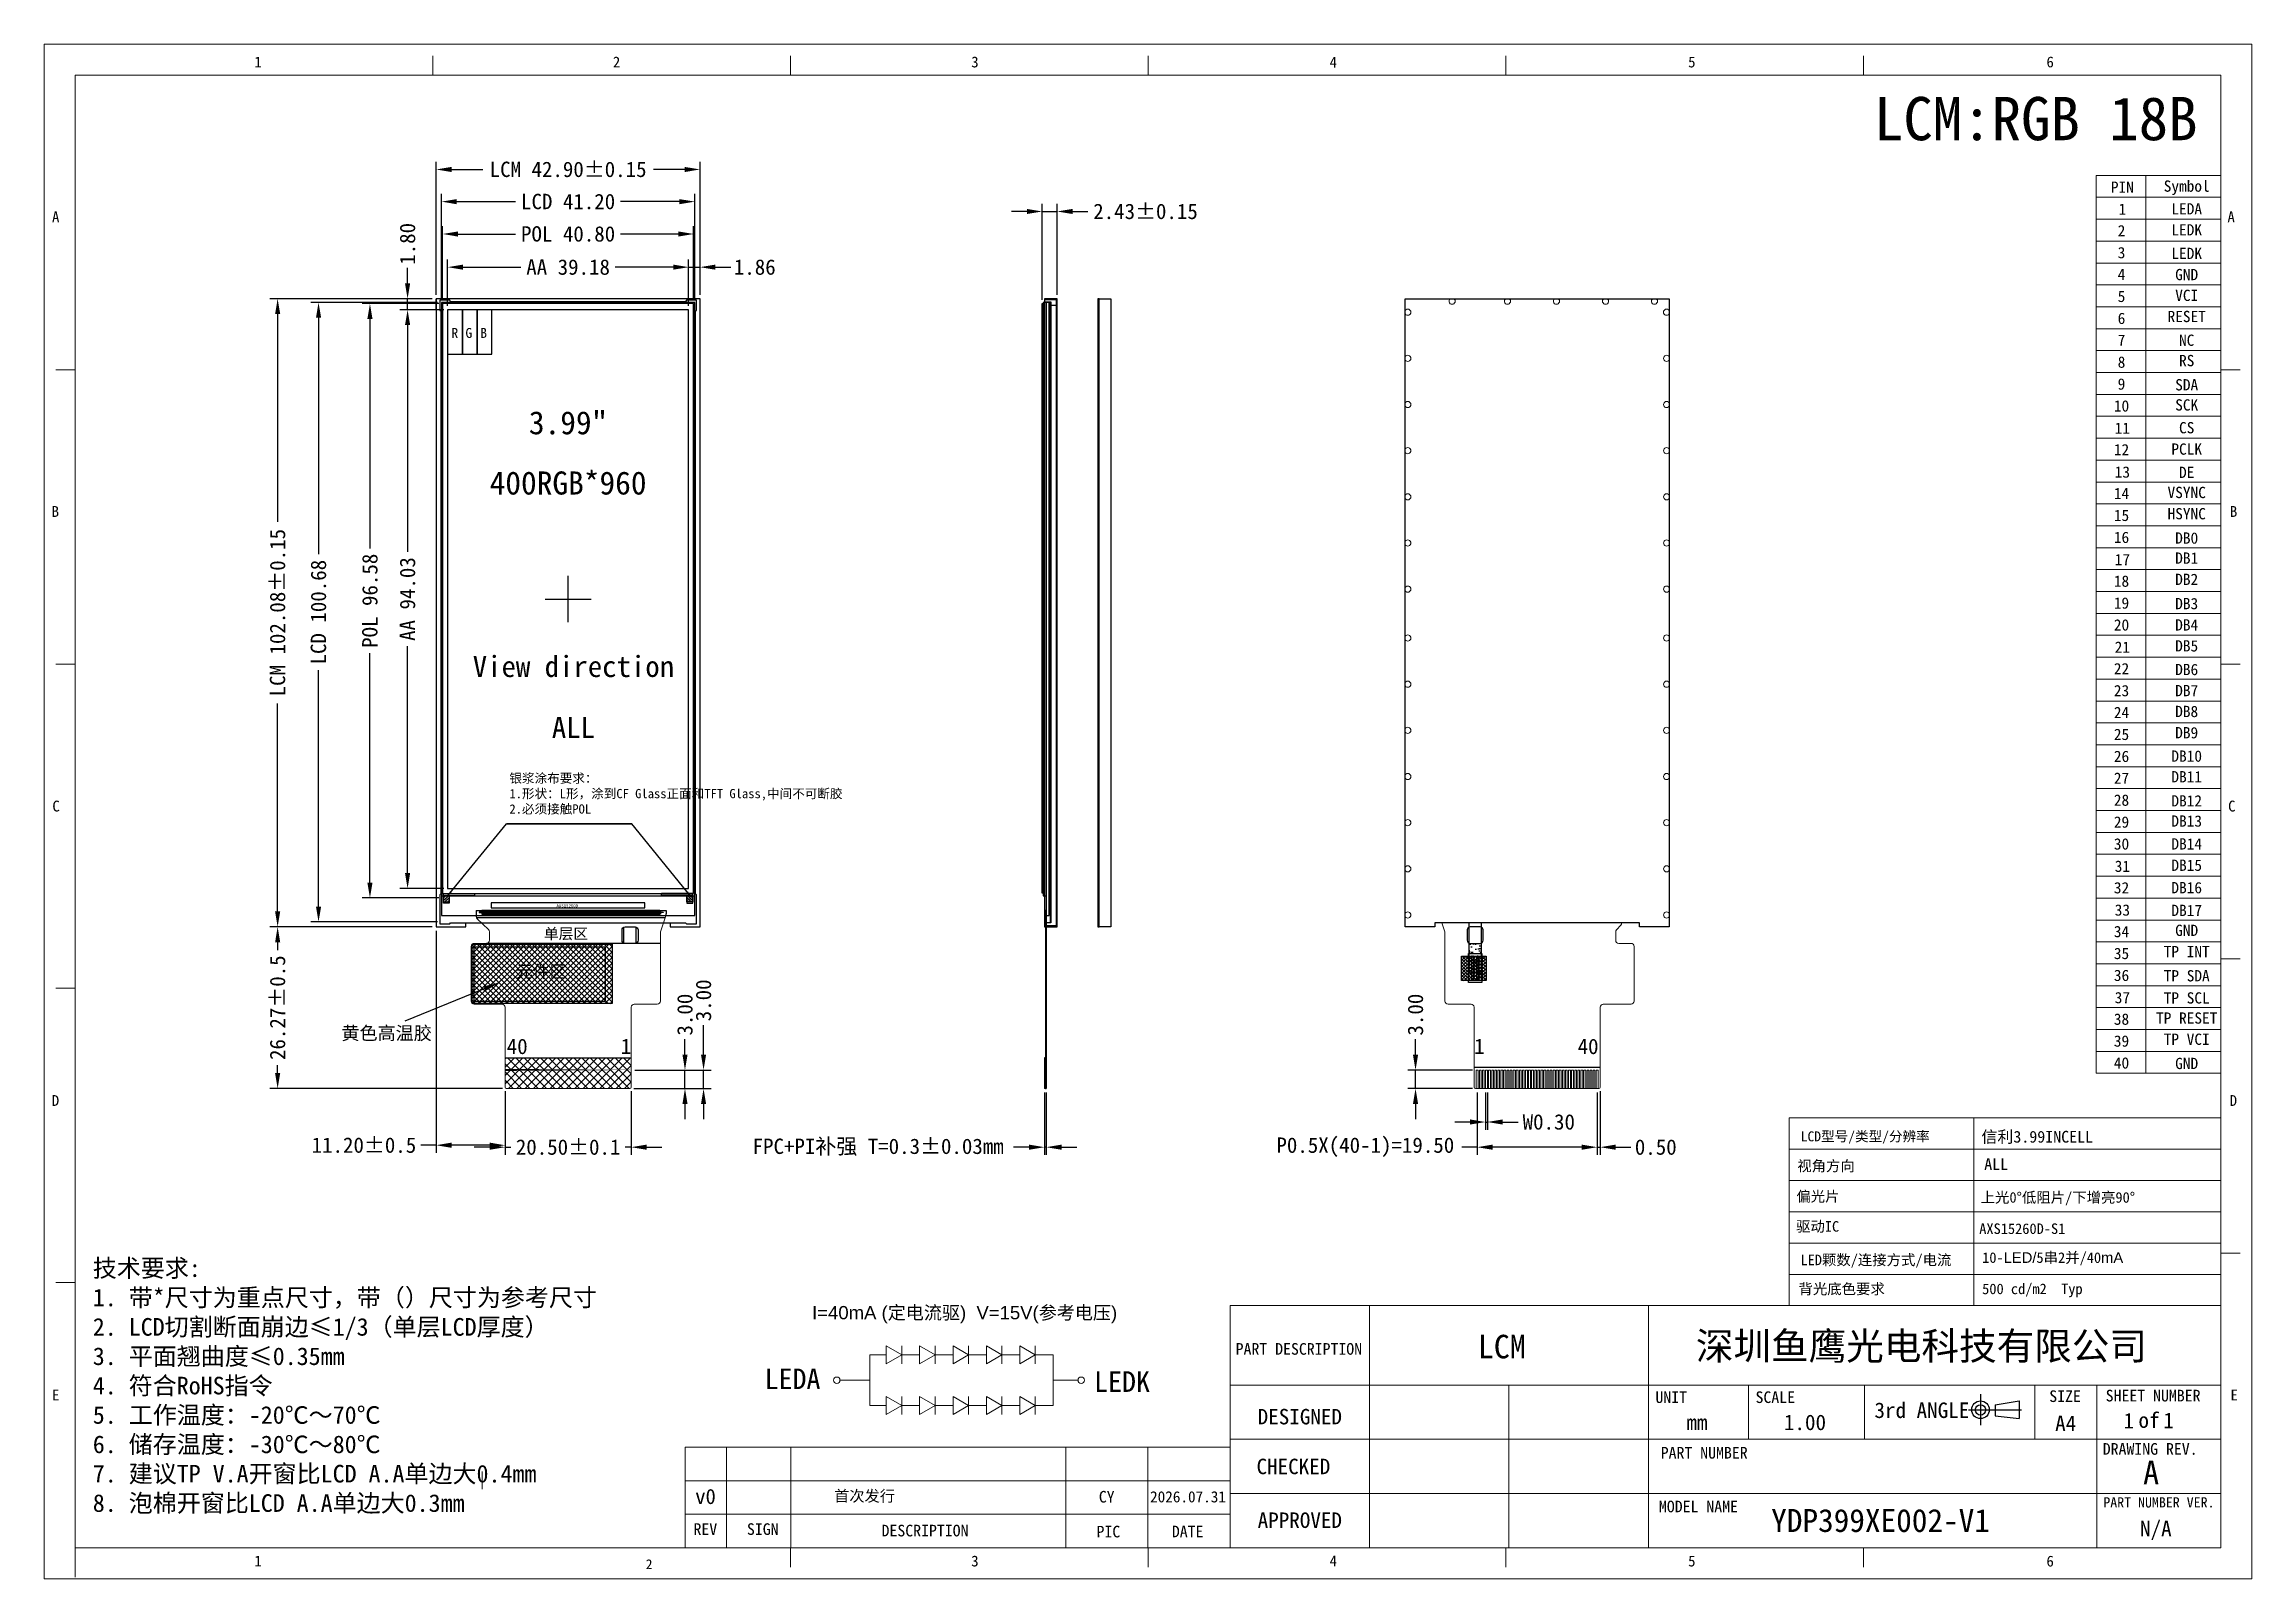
# Model space of a CAD drawing. Header units: millimetres. Extents: x 3060 to 3419, y -4239 to -3990.
import ezdxf
from ezdxf.enums import TextEntityAlignment as Align

# ---------------------------------------------------------------- set-up
doc = ezdxf.new("R2010")
doc.units = ezdxf.units.MM
for name, color, linetype in [('Baseline.drawing', 10, 'Continuous'), ('FPC', 30, 'Continuous'), ('frame', 4, 'Continuous'), ('LAYOUT.drawing', 255, 'Continuous'), ('OUTLINE.drawing', 5, 'Continuous'), ('TFT', 7, 'Continuous'), ('TP_FPC', 62, 'Continuous'), ('标 注', 3, 'Continuous')]:
    doc.layers.add(name, color=color, linetype=linetype)
for name, color, linetype, lineweight in [('BL', 7, 'Continuous', 15), ('BZ', 8, 'Continuous', 9), ('DIM', 3, 'Continuous', 13), ('DIM（标注）', 3, 'Continuous', 9), ('TEXT', 3, 'Continuous', 25)]:
    doc.layers.add(name, color=color, linetype=linetype, lineweight=lineweight)
doc.styles.add('C-E02$0$HZ', font='')
doc.styles.get("Standard").update_dxf_attribs({"font": ''})
doc.styles.add('宋', font='', dxfattribs={"height": 2})
doc.styles.add('宋体', font='')
doc.styles.get('C-E02$0$HZ').set_extended_font_data('SimSun')
doc.styles.get('Standard').set_extended_font_data('KaiTi_GB2312')
doc.styles.get('宋').set_extended_font_data('SimSun')
doc.styles.get('宋体').set_extended_font_data('SimSun')
doc.dimstyles.new('ISO-25', dxfattribs={"dimtxt": 2.5, "dimasz": 2.5, "dimexe": 1.25, "dimexo": 0.625, "dimtad": 1, "dimtxsty": 'Standard', "dimcen": 2.5, "dimadec": 0, "dimazin": 0, "dimtfac": 1, "dimtmove": 0, "dimatfit": 3, "dimfxl": 1, "dimarcsym": 0})
doc.dimstyles.get("Standard").update_dxf_attribs({"dimtxt": 0.8, "dimasz": 1, "dimexe": 0.5, "dimexo": 0.9, "dimgap": 0.2, "dimtad": 0, "dimzin": 1, "dimdsep": 46, "dimtxsty": 'Standard', "dimcen": 0, "dimadec": 0, "dimazin": 0, "dimtfac": 1, "dimtmove": 0, "dimatfit": 0, "dimfxl": 1, "dimtolj": 1, "dimtzin": 0, "dimarcsym": 0})

msp = doc.modelspace()

# ---------------------------------------------------------------- texts
at = {"color": 4, "linetype": 'Continuous', "lineweight": 0, "style": '宋体'}
for s, height, p in [('1', 1.763, (3094.366, -3993.882)), ('2', 1.763, (3152.667, -3993.882)), ('3', 1.763, (3210.934, -3993.876)), ('4', 1.763, (3269.207, -3993.897)), ('5', 1.763, (3327.494, -3993.876)), ('6', 1.763, (3385.759, -3993.867)), ('A', 1.763, (3061.478, -4019.046)), ('A', 1.763, (3415.184, -4019.046)), ('B', 1.763, (3061.418, -4066.921)), ('B', 1.763, (3415.58, -4066.921)), ('C', 1.763, (3061.535, -4114.79)), ('C', 1.763, (3415.295, -4114.79)), ('D', 1.763, (3061.448, -4162.635)), ('D', 1.763, (3415.55, -4162.635)), ('E', 1.763, (3061.479, -4210.502)), ('E', 1.763, (3415.687, -4210.502)), ('1', 1.763, (3094.366, -4237.464)), ('2', 1.603, (3158.016, -4237.91)), ('3', 1.763, (3210.934, -4237.469)), ('4', 1.763, (3269.207, -4237.449)), ('5', 1.763, (3327.494, -4237.469)), ('6', 1.763, (3385.759, -4237.479))]:
    msp.add_text(s, height=height, dxfattribs=at).set_placement(p)
at = {"color": 0, "linetype": 'Continuous', "lineweight": 0, "style": '宋体'}
for s, height, rotation, p in [('LCD型号/类型/分辨率', 1.61963, 359.99988, (3356.286, -4168.389)), ('视角方向', 1.7139, 359.99988, (3349.917, -4173.24)), ('偏光片', 1.7139, 0.00012, (3348.597, -4178.188)), ('驱动IC', 1.7139, 0.00012, (3348.549, -4183.068)), ('LED颗数/连接方式/电流', 1.71389, 0.00012, (3358.022, -4188.512))]:
    msp.add_text(s, height=height, rotation=rotation, dxfattribs=at).set_placement(p, align=Align.CENTER)
msp.add_text('背光底色要求', height=1.7139, rotation=0.00012, dxfattribs=at).set_placement((3352.455, -4192.373), align=Align.MIDDLE_CENTER)
at = {"color": 4, "linetype": 'Continuous', "lineweight": 0, "style": '宋体'}
for s, height, p in [('PART DESCRIPTION', 1.88921, (3264.206, -4202.119)), ('UNIT', 1.8892, (3324.746, -4209.962)), ('SCALE', 1.8892, (3341.665, -4209.962)), ('SIZE', 1.8892, (3388.777, -4209.8)), ('SHEET NUMBER', 1.88921, (3403.094, -4209.707)), ('DESIGNED', 2.5189, (3264.36, -4213.123)), ('mm', 2.5189, (3328.923, -4214.055)), ('1.00', 2.5189, (3346.493, -4214.055)), ('3rd ANGLE', 2.5189, (3365.496, -4212.085)), ('A4', 2.5189, (3388.88, -4214.208)), ('1', 2.519, (3399.14, -4213.791)), ('of', 2.5189, (3402.429, -4213.692)), ('1', 2.519, (3405.609, -4213.743)), ('DRAWING REV.', 1.88921, (3402.618, -4218.368)), ('CHECKED', 2.5189, (3263.317, -4221.217)), ('PART NUMBER', 1.88921, (3330.105, -4218.992)), ('MODEL NAME', 1.8892, (3329.173, -4227.726)), ('PART NUMBER VER.', 1.66077, (3404.038, -4227.058)), ('REV', 1.8892, (3167.704, -4231.4)), ('SIGN', 1.8892, (3177.034, -4231.4)), ('DESCRIPTION', 1.88921, (3203.422, -4231.638)), ('DATE', 1.8892, (3246.126, -4231.778)), ('APPROVED', 2.5189, (3264.36, -4229.952)), ('N/A', 2.5189, (3403.538, -4231.305))]:
    msp.add_text(s, height=height, dxfattribs=at).set_placement(p, align=Align.MIDDLE_CENTER)
at = {"color": 1, "linetype": 'Continuous', "lineweight": 0, "style": '宋体'}
for s, height, p in [('LCM ', 3.8256, (3298.497, -4201.738)), ('A', 3.826, (3402.771, -4222.203)), ('v0', 2.4484, (3167.736, -4226.094))]:
    msp.add_text(s, height=height, dxfattribs=at).set_placement(p, align=Align.MIDDLE_CENTER)
at = {"color": 7, "lineweight": 0, "style": '宋体'}
for s, p in [('LEDA', (3181.878, -4206.976)), ('LEDK', (3235.449, -4207.431))]:
    msp.add_text(s, height=3.338, dxfattribs=at).set_placement(p, align=Align.MIDDLE_CENTER)
at = {"color": 4, "linetype": 'Continuous', "lineweight": 0, "style": '宋体'}
for s, p in [('CY', (3232.962, -4226.139)), ('PIC', (3233.236, -4231.808))]:
    msp.add_text(s, height=1.8892, rotation=0.26479, dxfattribs=at).set_placement(p, align=Align.MIDDLE_CENTER)
at = {"color": 1, "lineweight": 0, "attachment_point": 1, "style": '宋体'}
for s, insert, char_height, width in [('ALL', (3375.64, -4171.127), 1.9055, 59.66953), ('10-{\\fArial|b0|i0|c0|p32;LED/}5串2并/40{\\fArial|b0|i0|c0|p32;mA}', (3375.303, -4186.425), 1.71492, 29.96491), ('500 cd/m2  Typ', (3375.303, -4191.506), 1.71492, 29.96491)]:
    msp.add_mtext(s, dxfattribs=dict(at, insert=insert, char_height=char_height, width=width))
at = {"color": 2, "attachment_point": 5, "style": '宋体'}
for s, insert, char_height, width in [('{\\fSimSun|b1|i0|c134|p2;\\C4;深圳鱼鹰光电科技有限公司}', (3365.426, -4201.895), 4.48082, 88.14364), ('\\pi3.021;{\\C1;YDP399XE002-V1}', (3357.27, -4230.028), 3.73402, 48.42881)]:
    msp.add_mtext(s, dxfattribs=dict(at, insert=insert, char_height=char_height, width=width))
at = {"color": 2, "lineweight": 0, "attachment_point": 5, "style": '宋体'}
for s, insert, char_height, width in [('{\\C1;首次发行}', (3193.589, -4226.123), 1.8139, 44.7317), ('{\\C1;2026.07.31}', (3246.179, -4226.166), 1.81389, 13.35041)]:
    msp.add_mtext(s, dxfattribs=dict(at, insert=insert, char_height=char_height, width=width))
at = {"color": 1, "lineweight": 0, "style": '宋体'}
for tag, p, height in [('信利3.99INCELL', (3375.178, -4168.594), 1.905), ('上光0°低阻片/下增亮90°', (3375.056, -4178.358), 1.715), ('AXS15260D-S1', (3374.824, -4183.443), 1.715)]:
    msp.add_attdef(tag, p, '', height=height, dxfattribs=at)
at = {"layer": 'BZ', "color": 1, "lineweight": 30, "width": 52.57259, "attachment_point": 5, "style": '宋体'}
for s, insert, char_height in [('黄色高温胶', (3115.882, -4150.925), 2.1545), ('{\\fArial|b0|i0|c0|p32;I=\\fArial|b0|i0|c134|p32;40\\fArial|b0|i0|c0|p32;mA (\\fSimSun|b0|i0|c134|p50;定电流驱\\fArial|b0|i0|c0|p32;)\\fArial|b0|i0|c134|p32;  \\fArial|b0|i0|c0|p32;V=\\fArial|b0|i0|c134|p32;15\\fArial|b0|i0|c0|p32;V(\\fSimSun|b0|i0|c134|p50;参考电压\\fArial|b0|i0|c0|p32;)}', (3209.861, -4196.552), 2.154464)]:
    msp.add_mtext(s, dxfattribs=dict(at, insert=insert, char_height=char_height))
at = {"layer": 'DIM', "linetype": 'Continuous', "insert": (3135.847, -4108.63), "char_height": 1.5, "width": 112.07599, "attachment_point": 1, "style": '宋体'}
msp.add_mtext('{\\fSimHei|b0|i0|c134|p2;银浆涂布要求：}\\P1.{\\fSimHei|b0|i0|c134|p2;形状：}L{\\fSimHei|b0|i0|c134|p2;形，涂到}CF Glass{\\fSimHei|b0|i0|c134|p2;正面和}TFT Glass,{\\fSimHei|b0|i0|c134|p2;中间不可断胶}\\P2.{\\fSimHei|b0|i0|c134|p2;必须接触}POL', dxfattribs=at)
at = {"layer": 'DIM', "lineweight": 0, "insert": (3068.108, -4187.562), "char_height": 2.86244, "width": 123.31996, "attachment_point": 1, "style": '宋体'}
msp.add_mtext('{\\C0;技术要求:\\P1. 带*尺寸为重点尺寸，带（）尺寸为参考尺寸\\P2. LCD切割断面崩边≤1/3（单层LCD厚度）\\P3. 平面翘曲度≤0.35mm\\P4. 符合RoHS指令\\P5. 工作温度：-20℃～70℃ \\P6. 储存温度：-30℃～80℃\\P7. 建议TP V.A开窗比LCD A.A单边大0.4mm\\P8. 泡棉开窗比LCD A.A单边大0.3mm}', dxfattribs=at)
at = {"layer": 'FPC', "color": 5, "style": '宋体'}
msp.add_text('单层区', height=1.75, dxfattribs=at).set_placement((3145.049, -4134.646), align=Align.MIDDLE_CENTER)
at = {"layer": 'FPC', "color": 0, "style": 'C-E02$0$HZ'}
for s, p in [('K', (3292.272, -4138.619)), ('A', (3293.109, -4138.619))]:
    msp.add_text(s, height=0.487, dxfattribs=at).set_placement(p)
at = {"layer": 'FPC', "color": 6, "linetype": 'Continuous', "lineweight": 5, "style": '宋体'}
for s, p in [('40', (3137.112, -4152.961, -5690.914)), ('1', (3154.802, -4152.958, -5690.914)), ('1', (3293.538, -4152.958, -5690.914)), ('40', (3311.228, -4152.961, -5690.914))]:
    msp.add_text(s, height=2.5, dxfattribs=at).set_placement(p, align=Align.MIDDLE_CENTER)
at = {"layer": 'frame', "color": 1, "lineweight": 5, "style": 'C-E02$0$HZ'}
msp.add_text('LCM:RGB 18B', height=7.03223, dxfattribs=at).set_placement((3357.704, -4005.709))
at = {"layer": 'TEXT', "color": 0, "lineweight": 5, "style": '宋'}
for s, height, p in [('PIN', 1.8317, (3398.098, -4013.342)), ('Symbol', 1.8317, (3408.557, -4013.163)), ('1', 1.832, (3398.098, -4016.911)), ('LEDA', 1.8317, (3408.557, -4016.863)), ('2', 1.832, (3397.958, -4020.408)), ('LEDK', 1.8317, (3408.557, -4020.27)), ('3', 1.832, (3397.958, -4023.977)), ('LEDK', 1.8317, (3408.557, -4024.101)), ('4', 1.832, (3397.958, -4027.525)), ('GND', 1.8317, (3408.557, -4027.539)), ('5', 1.832, (3397.958, -4031.084)), ('VCI', 1.8317, (3408.557, -4030.918)), ('6', 1.832, (3397.958, -4034.653)), ('RESET', 1.8317, (3408.557, -4034.351)), ('7', 1.832, (3397.958, -4038.202)), ('NC', 1.8317, (3408.557, -4038.208)), ('8', 1.832, (3397.958, -4041.77)), ('RS', 1.8317, (3408.557, -4041.518)), ('9', 1.832, (3397.958, -4045.329)), ('SDA', 1.8317, (3408.557, -4045.453)), ('10', 1.8317, (3397.958, -4048.888)), ('SCK', 1.8317, (3408.557, -4048.722)), ('11', 1.8317, (3398.098, -4052.498)), ('CS', 1.8317, (3408.557, -4052.425)), ('12', 1.8317, (3397.958, -4055.995)), ('PCLK', 1.8317, (3408.557, -4055.897)), ('13', 1.8317, (3398.098, -4059.626)), ('DE', 1.8317, (3408.557, -4059.677)), ('14', 1.8317, (3397.958, -4063.113)), ('VSYNC', 1.8317, (3408.557, -4062.947)), ('15', 1.8317, (3397.958, -4066.671)), ('HSYNC', 1.8317, (3408.557, -4066.399)), ('16', 1.8317, (3397.958, -4070.24)), ('DB0', 1.8317, (3408.557, -4070.353)), ('17', 1.8317, (3398.098, -4073.85)), ('DB1', 1.8317, (3408.557, -4073.613)), ('18', 1.8317, (3397.958, -4077.358)), ('DB2', 1.8317, (3408.557, -4077.065)), ('19', 1.8317, (3397.958, -4080.916)), ('DB3', 1.8317, (3408.557, -4081.008)), ('20', 1.8317, (3397.958, -4084.475)), ('DB4', 1.8317, (3408.557, -4084.468)), ('21', 1.8317, (3398.098, -4088.085)), ('DB5', 1.8317, (3408.557, -4087.875)), ('22', 1.8317, (3397.958, -4091.582)), ('DB6', 1.8317, (3408.557, -4091.717)), ('23', 1.8317, (3397.958, -4095.151)), ('DB7', 1.8317, (3408.557, -4095.144)), ('24', 1.8317, (3397.958, -4098.7)), ('DB8', 1.8317, (3408.557, -4098.534)), ('25', 1.8317, (3397.958, -4102.258)), ('DB9', 1.8317, (3408.557, -4101.986)), ('26', 1.8317, (3397.958, -4105.827)), ('DB10', 1.8317, (3408.557, -4105.79)), ('27', 1.8317, (3397.958, -4109.376)), ('DB11', 1.8317, (3408.557, -4109.144)), ('28', 1.8317, (3397.958, -4112.945)), ('DB12', 1.8317, (3408.557, -4113.059)), ('29', 1.8317, (3397.958, -4116.504)), ('DB13', 1.8317, (3408.557, -4116.337)), ('30', 1.8317, (3397.958, -4120.062)), ('DB14', 1.8317, (3408.557, -4120.051)), ('31', 1.8317, (3398.098, -4123.683)), ('DB15', 1.8317, (3408.557, -4123.523)), ('32', 1.8317, (3397.958, -4127.18)), ('DB16', 1.8317, (3408.557, -4127.168)), ('33', 1.8317, (3398.098, -4130.8)), ('DB17', 1.8317, (3408.557, -4130.857)), ('34', 1.8317, (3397.958, -4134.297)), ('GND', 1.8317, (3408.557, -4134.101)), ('35', 1.8317, (3397.958, -4137.856)), ('TP INT', 1.8317, (3408.557, -4137.553)), ('36', 1.8317, (3397.958, -4141.415)), ('TP SDA', 1.8317, (3408.557, -4141.486)), ('37', 1.8317, (3398.098, -4145.035)), ('TP SCL', 1.8317, (3408.557, -4145.086)), ('38', 1.8317, (3397.958, -4148.532)), ('TP RESET', 1.8317, (3408.557, -4148.356)), ('39', 1.8317, (3397.958, -4152.091)), ('TP VCI', 1.8317, (3408.557, -4151.798)), ('40', 1.8317, (3397.958, -4155.649)), ('GND', 1.8317, (3408.557, -4155.731))]:
    msp.add_text(s, height=height, dxfattribs=at).set_placement(p, align=Align.MIDDLE_CENTER)
at = {"layer": 'TP_FPC', "color": 1, "insert": (3141.016, -4140.884), "char_height": 2, "width": 9, "attachment_point": 5, "style": '宋体'}
msp.add_mtext('元件区', dxfattribs=at)

# ---------------------------------------------------------------- blocks, each defined once
blk = doc.blocks.new('THIRD-PROJ_BL0')
at = {"linetype": 'Continuous'}
blk.add_line((257.13, 38.11), (257.13, 34.11), dxfattribs=at)
at = {"color": 7, "linetype": 'Continuous'}
for p, q in [((259.04, 36.73), (262.11, 37.22)), ((262.11, 37.22), (262.11, 34.94)), ((255.59, 36.06), (262.41, 36.06)), ((259.04, 36.73), (259.04, 35.31)), ((259.04, 35.31), (262.11, 34.94))]:
    blk.add_line(p, q, dxfattribs=at)
for centre, radius in [((257.13, 36.08), 1.14), ((257.13, 36.06), 0.67)]:
    blk.add_circle(centre, radius, dxfattribs=at)
blk = doc.blocks.new('*D19')
at = {"layer": 'Defpoints', "color": 0}
for p in [(3166.84, -4010.46), (3123.94, -4031.46), (3166.84, -4031.46)]:
    blk.add_point(p, dxfattribs=at)
at = {"layer": 'FPC', "color": 3, "lineweight": -2}
for p, q in [((3123.94, -4030.83), (3123.94, -4009.21)), ((3166.84, -4030.83), (3166.84, -4009.21)), ((3126.44, -4010.46), (3131.52, -4010.46)), ((3164.34, -4010.46), (3159.25, -4010.46))]:
    blk.add_line(p, q, dxfattribs=at)
at = {"layer": 'FPC', "color": 3}
for points in [[(3126.44, -4010.05), (3126.44, -4010.88), (3123.94, -4010.46)], [(3164.34, -4010.05), (3164.34, -4010.88), (3166.84, -4010.46)]]:
    blk.add_solid(points, dxfattribs=at)
at = {"layer": 'FPC', "color": 7, "insert": (3145.39, -4010.46), "char_height": 2.5, "attachment_point": 5, "style": '宋体'}
blk.add_mtext('LCM 42.90%%P0.15', dxfattribs=at)
blk = doc.blocks.new('*D20')
at = {"layer": 'Defpoints', "color": 0}
for p in [(3123.94, -4031.46), (3098.16, -4133.54), (3123.94, -4133.54)]:
    blk.add_point(p, dxfattribs=at)
at = {"layer": 'FPC', "color": 3, "lineweight": -2}
for p, q in [((3123.31, -4031.46), (3096.91, -4031.46)), ((3098.16, -4033.96), (3098.16, -4067.72)), ((3098.16, -4131.04), (3098.16, -4097.24)), ((3123.31, -4133.54), (3096.91, -4133.54))]:
    blk.add_line(p, q, dxfattribs=at)
at = {"layer": 'FPC', "color": 3}
for points in [[(3097.75, -4033.96), (3098.58, -4033.96), (3098.16, -4031.46)], [(3097.75, -4131.04), (3098.58, -4131.04), (3098.16, -4133.54)]]:
    blk.add_solid(points, dxfattribs=at)
at = {"layer": 'FPC', "color": 7, "insert": (3098.16, -4082.48), "char_height": 2.5, "attachment_point": 5, "rotation": 90, "style": '宋体'}
blk.add_mtext('LCM 102.08%%P0.15', dxfattribs=at)
blk = doc.blocks.new('*D21')
at = {"layer": 'Defpoints', "color": 0}
for p in [(3135.14, -4159.61), (3155.64, -4159.61), (3155.64, -4169.34)]:
    blk.add_point(p, dxfattribs=at)
at = {"layer": 'FPC', "color": 3, "lineweight": -2}
for p, q in [((3135.14, -4160.23), (3135.14, -4170.59)), ((3155.64, -4160.23), (3155.64, -4170.59)), ((3132.64, -4169.34), (3130.14, -4169.34)), ((3135.14, -4169.34), (3136.1, -4169.34)), ((3155.64, -4169.34), (3154.68, -4169.34)), ((3158.14, -4169.34), (3160.64, -4169.34))]:
    blk.add_line(p, q, dxfattribs=at)
at = {"layer": 'FPC', "color": 3}
for points in [[(3132.64, -4168.92), (3132.64, -4169.76), (3135.14, -4169.34)], [(3158.14, -4168.92), (3158.14, -4169.76), (3155.64, -4169.34)]]:
    blk.add_solid(points, dxfattribs=at)
at = {"layer": 'FPC', "color": 7, "insert": (3145.39, -4169.34), "char_height": 2.5, "attachment_point": 5, "style": '宋体'}
blk.add_mtext('20.50%%P0.1', dxfattribs=at)
blk = doc.blocks.new('*D22')
at = {"layer": 'Defpoints', "color": 0}
for p in [(3293.2, -4159.81), (3312.7, -4159.81), (3293.2, -4169.34)]:
    blk.add_point(p, dxfattribs=at)
at = {"layer": 'FPC', "color": 3, "lineweight": -2}
for p, q in [((3293.2, -4160.43), (3293.2, -4170.59)), ((3312.7, -4160.43), (3312.7, -4170.59)), ((3293.2, -4169.34), (3290.7, -4169.34)), ((3310.2, -4169.34), (3295.7, -4169.34))]:
    blk.add_line(p, q, dxfattribs=at)
at = {"layer": 'FPC', "color": 3}
for points in [[(3295.7, -4168.92), (3295.7, -4169.76), (3293.2, -4169.34)], [(3310.2, -4168.92), (3310.2, -4169.76), (3312.7, -4169.34)]]:
    blk.add_solid(points, dxfattribs=at)
at = {"layer": 'FPC', "color": 7, "insert": (3275.01, -4169.34), "char_height": 2.5, "attachment_point": 5, "style": '宋体'}
blk.add_mtext('P0.5X(40-1)=19.50', dxfattribs=at)
blk = doc.blocks.new('*D31')
at = {"layer": 'Defpoints', "color": 0}
for p in [(3294.55, -4159.81), (3294.85, -4159.81), (3294.85, -4165.25)]:
    blk.add_point(p, dxfattribs=at)
at = {"layer": 'FPC', "color": 3, "lineweight": -2}
for p, q in [((3294.55, -4160.43), (3294.55, -4166.5)), ((3294.85, -4160.43), (3294.85, -4166.5)), ((3292.05, -4165.25), (3289.55, -4165.25)), ((3294.55, -4165.25), (3294.85, -4165.25)), ((3297.35, -4165.25), (3299.85, -4165.25))]:
    blk.add_line(p, q, dxfattribs=at)
at = {"layer": 'FPC', "color": 3}
for points in [[(3292.05, -4164.83), (3292.05, -4165.66), (3294.55, -4165.25)], [(3297.35, -4164.83), (3297.35, -4165.66), (3294.85, -4165.25)]]:
    blk.add_solid(points, dxfattribs=at)
at = {"layer": 'FPC', "color": 7, "insert": (3304.84, -4165.25), "char_height": 2.5, "attachment_point": 5, "style": '宋体'}
blk.add_mtext('W0.30', dxfattribs=at)
blk = doc.blocks.new('*D23')
at = {"layer": 'Defpoints', "color": 0}
for p in [(3312.7, -4159.81), (3313.2, -4159.61), (3313.2, -4169.34)]:
    blk.add_point(p, dxfattribs=at)
at = {"layer": 'FPC', "color": 3, "lineweight": -2}
for p, q in [((3312.7, -4160.43), (3312.7, -4170.59)), ((3313.2, -4160.23), (3313.2, -4170.59)), ((3310.2, -4169.34), (3307.7, -4169.34)), ((3312.7, -4169.34), (3313.2, -4169.34)), ((3315.7, -4169.34), (3318.2, -4169.34))]:
    blk.add_line(p, q, dxfattribs=at)
at = {"layer": 'FPC', "color": 3}
for points in [[(3310.2, -4168.92), (3310.2, -4169.76), (3312.7, -4169.34)], [(3315.7, -4168.92), (3315.7, -4169.76), (3313.2, -4169.34)]]:
    blk.add_solid(points, dxfattribs=at)
at = {"layer": 'FPC', "color": 7, "insert": (3322.23, -4169.34), "char_height": 2.5, "attachment_point": 5, "style": '宋体'}
blk.add_mtext('0.50', dxfattribs=at)
blk = doc.blocks.new('*D32')
at = {"layer": 'Defpoints', "color": 0}
for p in [(3283.17, -4156.81), (3293.05, -4156.81), (3293.05, -4159.81)]:
    blk.add_point(p, dxfattribs=at)
at = {"layer": 'FPC', "color": 3, "lineweight": -2}
for p, q in [((3283.17, -4154.31), (3283.17, -4151.81)), ((3292.43, -4156.81), (3281.92, -4156.81)), ((3292.43, -4159.81), (3281.92, -4159.81)), ((3283.17, -4159.81), (3283.17, -4156.81)), ((3283.17, -4162.31), (3283.17, -4164.81))]:
    blk.add_line(p, q, dxfattribs=at)
at = {"layer": 'FPC', "color": 3}
for points in [[(3282.75, -4154.31), (3283.59, -4154.31), (3283.17, -4156.81)], [(3282.75, -4162.31), (3283.59, -4162.31), (3283.17, -4159.81)]]:
    blk.add_solid(points, dxfattribs=at)
at = {"layer": 'FPC', "color": 7, "insert": (3283.17, -4147.8), "char_height": 2.5, "attachment_point": 5, "rotation": 90, "style": '宋体'}
blk.add_mtext('3.00', dxfattribs=at)
blk = doc.blocks.new('*D24')
at = {"layer": 'Defpoints', "color": 0}
for p in [(3155.44, -4159.81), (3155.64, -4156.81), (3167.41, -4156.81)]:
    blk.add_point(p, dxfattribs=at)
at = {"layer": 'FPC', "color": 3, "lineweight": -2}
for p, q in [((3167.41, -4154.31), (3167.41, -4149.49)), ((3156.06, -4159.81), (3168.66, -4159.81)), ((3156.26, -4156.81), (3168.66, -4156.81)), ((3167.41, -4159.81), (3167.41, -4156.81)), ((3167.41, -4162.31), (3167.41, -4164.81))]:
    blk.add_line(p, q, dxfattribs=at)
at = {"layer": 'FPC', "color": 3}
for points in [[(3167, -4154.31), (3167.83, -4154.31), (3167.41, -4156.81)], [(3167, -4162.31), (3167.83, -4162.31), (3167.41, -4159.81)]]:
    blk.add_solid(points, dxfattribs=at)
at = {"layer": 'FPC', "color": 7, "insert": (3167.41, -4145.48), "char_height": 2.5, "attachment_point": 5, "rotation": 90, "style": '宋体'}
blk.add_mtext('3.00', dxfattribs=at)
blk = doc.blocks.new('*D25')
at = {"layer": 'Defpoints', "color": 0}
for p in [(3155.44, -4159.81), (3155.64, -4156.81), (3164.39, -4156.81)]:
    blk.add_point(p, dxfattribs=at)
at = {"layer": 'FPC', "color": 3, "lineweight": -2}
for p, q in [((3164.39, -4154.31), (3164.39, -4151.81)), ((3156.06, -4159.81), (3165.64, -4159.81)), ((3156.26, -4156.81), (3165.64, -4156.81)), ((3164.39, -4159.81), (3164.39, -4156.81)), ((3164.39, -4162.31), (3164.39, -4164.81))]:
    blk.add_line(p, q, dxfattribs=at)
at = {"layer": 'FPC', "color": 3}
for points in [[(3163.98, -4154.31), (3164.81, -4154.31), (3164.39, -4156.81)], [(3163.98, -4162.31), (3164.81, -4162.31), (3164.39, -4159.81)]]:
    blk.add_solid(points, dxfattribs=at)
at = {"layer": 'FPC', "color": 7, "insert": (3164.39, -4147.8), "char_height": 2.5, "attachment_point": 5, "rotation": 90, "style": '宋体'}
blk.add_mtext('3.00', dxfattribs=at)
blk = doc.blocks.new('*D26')
at = {"layer": 'Defpoints', "color": 0}
for p in [(3222.83, -4159.81), (3223.13, -4159.81), (3223.13, -4169.34)]:
    blk.add_point(p, dxfattribs=at)
at = {"layer": 'FPC', "color": 3, "lineweight": -2}
for p, q in [((3222.83, -4160.43), (3222.83, -4170.59)), ((3223.13, -4160.43), (3223.13, -4170.59)), ((3220.33, -4169.34), (3217.83, -4169.34)), ((3223.13, -4169.34), (3222.83, -4169.34)), ((3225.63, -4169.34), (3228.13, -4169.34))]:
    blk.add_line(p, q, dxfattribs=at)
at = {"layer": 'FPC', "color": 3}
for points in [[(3220.33, -4168.92), (3220.33, -4169.76), (3222.83, -4169.34)], [(3225.63, -4168.92), (3225.63, -4169.76), (3223.13, -4169.34)]]:
    blk.add_solid(points, dxfattribs=at)
at = {"layer": 'FPC', "color": 7, "insert": (3195.8, -4169.34), "char_height": 2.5, "attachment_point": 5, "style": '宋体'}
blk.add_mtext('FPC+PI{\\fSimSun|b0|i0|c134|p2;补强} T=0.3%%P0.03mm', dxfattribs=at)
blk = doc.blocks.new('*D33')
at = {"layer": 'Defpoints', "color": 0}
for p in [(3164.98, -4026.34), (3125.8, -4033.26), (3164.98, -4033.26)]:
    blk.add_point(p, dxfattribs=at)
at = {"layer": 'FPC', "color": 3, "lineweight": -2}
for p, q in [((3125.8, -4032.63), (3125.8, -4025.09)), ((3128.3, -4026.34), (3137.73, -4026.34)), ((3162.48, -4026.34), (3153.04, -4026.34)), ((3164.98, -4032.63), (3164.98, -4025.09))]:
    blk.add_line(p, q, dxfattribs=at)
at = {"layer": 'FPC', "color": 3}
for points in [[(3128.3, -4025.92), (3128.3, -4026.75), (3125.8, -4026.34)], [(3162.48, -4025.92), (3162.48, -4026.75), (3164.98, -4026.34)]]:
    blk.add_solid(points, dxfattribs=at)
at = {"layer": 'FPC', "color": 7, "insert": (3145.39, -4026.34), "char_height": 2.5, "attachment_point": 5, "style": '宋体'}
blk.add_mtext('AA 39.18', dxfattribs=at)
blk = doc.blocks.new('*D34')
at = {"layer": 'Defpoints', "color": 0}
for p in [(3165.79, -4020.95), (3124.99, -4032.26), (3165.79, -4032.26)]:
    blk.add_point(p, dxfattribs=at)
at = {"layer": 'FPC', "color": 3, "lineweight": -2}
for p, q in [((3124.99, -4031.63), (3124.99, -4019.7)), ((3165.79, -4031.63), (3165.79, -4019.7)), ((3127.49, -4020.95), (3136.85, -4020.95)), ((3163.29, -4020.95), (3153.92, -4020.95))]:
    blk.add_line(p, q, dxfattribs=at)
at = {"layer": 'FPC', "color": 3}
for points in [[(3127.49, -4020.53), (3127.49, -4021.37), (3124.99, -4020.95)], [(3163.29, -4020.53), (3163.29, -4021.37), (3165.79, -4020.95)]]:
    blk.add_solid(points, dxfattribs=at)
at = {"layer": 'FPC', "color": 7, "insert": (3145.39, -4020.95), "char_height": 2.5, "attachment_point": 5, "style": '宋体'}
blk.add_mtext('POL 40.80', dxfattribs=at)
blk = doc.blocks.new('*D35')
at = {"layer": 'Defpoints', "color": 0}
for p in [(3165.99, -4015.69), (3124.79, -4032.06), (3165.99, -4032.06)]:
    blk.add_point(p, dxfattribs=at)
at = {"layer": 'FPC', "color": 3, "lineweight": -2}
for p, q in [((3124.79, -4031.43), (3124.79, -4014.44)), ((3127.29, -4015.69), (3136.86, -4015.69)), ((3163.49, -4015.69), (3153.91, -4015.69)), ((3165.99, -4031.43), (3165.99, -4014.44))]:
    blk.add_line(p, q, dxfattribs=at)
at = {"layer": 'FPC', "color": 3}
for points in [[(3127.29, -4015.28), (3127.29, -4016.11), (3124.79, -4015.69)], [(3163.49, -4015.28), (3163.49, -4016.11), (3165.99, -4015.69)]]:
    blk.add_solid(points, dxfattribs=at)
at = {"layer": 'FPC', "color": 7, "insert": (3145.39, -4015.69), "char_height": 2.5, "attachment_point": 5, "style": '宋体'}
blk.add_mtext('LCD 41.20', dxfattribs=at)
blk = doc.blocks.new('*D36')
at = {"layer": 'Defpoints', "color": 0}
for p in [(3125.8, -4033.26), (3119.29, -4127.29), (3125.8, -4127.29)]:
    blk.add_point(p, dxfattribs=at)
at = {"layer": 'FPC', "color": 3, "lineweight": -2}
for p, q in [((3125.17, -4033.26), (3118.04, -4033.26)), ((3119.29, -4035.76), (3119.29, -4072.62)), ((3119.29, -4124.79), (3119.29, -4087.92)), ((3125.17, -4127.29), (3118.04, -4127.29))]:
    blk.add_line(p, q, dxfattribs=at)
at = {"layer": 'FPC', "color": 3}
for points in [[(3118.87, -4035.76), (3119.71, -4035.76), (3119.29, -4033.26)], [(3118.87, -4124.79), (3119.71, -4124.79), (3119.29, -4127.29)]]:
    blk.add_solid(points, dxfattribs=at)
at = {"layer": 'FPC', "color": 7, "insert": (3119.29, -4080.27), "char_height": 2.5, "attachment_point": 5, "rotation": 90, "style": '宋体'}
blk.add_mtext('AA 94.03', dxfattribs=at)
blk = doc.blocks.new('*D37')
at = {"layer": 'Defpoints', "color": 0}
for p in [(3113.17, -4032.26), (3124.99, -4032.26), (3124.99, -4128.84)]:
    blk.add_point(p, dxfattribs=at)
at = {"layer": 'FPC', "color": 3, "lineweight": -2}
for p, q in [((3124.36, -4032.26), (3111.92, -4032.26)), ((3113.17, -4034.76), (3113.17, -4072.03)), ((3113.17, -4126.34), (3113.17, -4089.07)), ((3124.36, -4128.84), (3111.92, -4128.84))]:
    blk.add_line(p, q, dxfattribs=at)
at = {"layer": 'FPC', "color": 3}
for points in [[(3112.75, -4034.76), (3113.59, -4034.76), (3113.17, -4032.26)], [(3112.75, -4126.34), (3113.59, -4126.34), (3113.17, -4128.84)]]:
    blk.add_solid(points, dxfattribs=at)
at = {"layer": 'FPC', "color": 7, "insert": (3113.17, -4080.55), "char_height": 2.5, "attachment_point": 5, "rotation": 90, "style": '宋体'}
blk.add_mtext('POL 96.58', dxfattribs=at)
blk = doc.blocks.new('*D38')
at = {"layer": 'Defpoints', "color": 0}
for p in [(3104.81, -4032.06), (3124.79, -4032.06), (3124.79, -4132.74)]:
    blk.add_point(p, dxfattribs=at)
at = {"layer": 'FPC', "color": 3, "lineweight": -2}
for p, q in [((3124.16, -4032.06), (3103.56, -4032.06)), ((3104.81, -4034.56), (3104.81, -4073)), ((3104.81, -4130.24), (3104.81, -4091.8)), ((3124.16, -4132.74), (3103.56, -4132.74))]:
    blk.add_line(p, q, dxfattribs=at)
at = {"layer": 'FPC', "color": 3}
for points in [[(3104.4, -4034.56), (3105.23, -4034.56), (3104.81, -4032.06)], [(3104.4, -4130.24), (3105.23, -4130.24), (3104.81, -4132.74)]]:
    blk.add_solid(points, dxfattribs=at)
at = {"layer": 'FPC', "color": 7, "insert": (3104.81, -4082.4), "char_height": 2.5, "attachment_point": 5, "rotation": 90, "style": '宋体'}
blk.add_mtext('LCD 100.68', dxfattribs=at)
blk = doc.blocks.new('*D27')
at = {"layer": 'Defpoints', "color": 0}
for p in [(3098.16, -4133.54), (3123.94, -4133.54), (3135.34, -4159.81)]:
    blk.add_point(p, dxfattribs=at)
at = {"layer": 'FPC', "color": 3, "lineweight": -2}
for p, q in [((3123.31, -4133.54), (3096.91, -4133.54)), ((3098.16, -4136.04), (3098.16, -4137.31)), ((3098.16, -4157.31), (3098.16, -4156.03)), ((3134.71, -4159.81), (3096.91, -4159.81))]:
    blk.add_line(p, q, dxfattribs=at)
at = {"layer": 'FPC', "color": 3}
for points in [[(3097.75, -4136.04), (3098.58, -4136.04), (3098.16, -4133.54)], [(3097.75, -4157.31), (3098.58, -4157.31), (3098.16, -4159.81)]]:
    blk.add_solid(points, dxfattribs=at)
at = {"layer": 'FPC', "color": 7, "insert": (3098.16, -4146.67), "char_height": 2.5, "attachment_point": 5, "rotation": 90, "style": '宋体'}
blk.add_mtext('26.27%%P0.5', dxfattribs=at)
blk = doc.blocks.new('*D28')
at = {"layer": 'Defpoints', "color": 0}
for p in [(3123.94, -4133.54), (3135.14, -4159.61), (3123.94, -4169.02)]:
    blk.add_point(p, dxfattribs=at)
at = {"layer": 'FPC', "color": 3, "lineweight": -2}
for p, q in [((3123.94, -4134.16), (3123.94, -4170.27)), ((3135.14, -4160.23), (3135.14, -4170.27)), ((3123.94, -4169.02), (3121.44, -4169.02)), ((3132.64, -4169.02), (3126.44, -4169.02))]:
    blk.add_line(p, q, dxfattribs=at)
at = {"layer": 'FPC', "color": 3}
for points in [[(3126.44, -4168.6), (3126.44, -4169.44), (3123.94, -4169.02)], [(3132.64, -4168.6), (3132.64, -4169.44), (3135.14, -4169.02)]]:
    blk.add_solid(points, dxfattribs=at)
at = {"layer": 'FPC', "color": 7, "insert": (3112.19, -4169.02), "char_height": 2.5, "attachment_point": 5, "style": '宋体'}
blk.add_mtext('11.20%%P0.5', dxfattribs=at)
blk = doc.blocks.new('*D39')
at = {"layer": 'Defpoints', "color": 0}
for p in [(3224.91, -4017.29), (3222.48, -4032.26), (3224.91, -4031.46)]:
    blk.add_point(p, dxfattribs=at)
at = {"layer": 'FPC', "color": 3, "lineweight": -2}
for p, q in [((3222.48, -4031.63), (3222.48, -4016.04)), ((3224.91, -4030.83), (3224.91, -4016.04)), ((3219.98, -4017.29), (3217.48, -4017.29)), ((3222.48, -4017.29), (3224.91, -4017.29)), ((3227.41, -4017.29), (3229.91, -4017.29))]:
    blk.add_line(p, q, dxfattribs=at)
at = {"layer": 'FPC', "color": 3}
for points in [[(3219.98, -4016.87), (3219.98, -4017.7), (3222.48, -4017.29)], [(3227.41, -4016.87), (3227.41, -4017.7), (3224.91, -4017.29)]]:
    blk.add_solid(points, dxfattribs=at)
at = {"layer": 'FPC', "color": 7, "insert": (3239.27, -4017.29), "char_height": 2.5, "attachment_point": 5, "style": '宋体'}
blk.add_mtext('2.43%%P0.15', dxfattribs=at)
blk = doc.blocks.new('*D29')
at = {"layer": 'Defpoints', "color": 0}
for p in [(3166.84, -4026.34), (3164.98, -4033.26), (3166.84, -4031.46)]:
    blk.add_point(p, dxfattribs=at)
at = {"layer": 'FPC', "color": 3, "lineweight": -2}
for p, q in [((3162.48, -4026.34), (3159.98, -4026.34)), ((3164.98, -4032.63), (3164.98, -4025.09)), ((3164.98, -4026.34), (3166.84, -4026.34)), ((3166.84, -4030.83), (3166.84, -4025.09)), ((3169.34, -4026.34), (3171.84, -4026.34))]:
    blk.add_line(p, q, dxfattribs=at)
at = {"layer": 'FPC', "color": 3}
for points in [[(3162.48, -4025.92), (3162.48, -4026.75), (3164.98, -4026.34)], [(3169.34, -4025.92), (3169.34, -4026.75), (3166.84, -4026.34)]]:
    blk.add_solid(points, dxfattribs=at)
at = {"layer": 'FPC', "color": 7, "insert": (3175.74, -4026.34), "char_height": 2.5, "attachment_point": 5, "style": '宋体'}
blk.add_mtext('1.86', dxfattribs=at)
blk = doc.blocks.new('*D30')
at = {"layer": 'Defpoints', "color": 0}
for p in [(3119.29, -4031.46), (3123.94, -4031.46), (3125.8, -4033.26)]:
    blk.add_point(p, dxfattribs=at)
at = {"layer": 'FPC', "color": 3, "lineweight": -2}
for p, q in [((3119.29, -4028.96), (3119.29, -4026.46)), ((3123.31, -4031.46), (3118.04, -4031.46)), ((3125.17, -4033.26), (3118.04, -4033.26)), ((3119.29, -4033.26), (3119.29, -4031.46)), ((3119.29, -4035.76), (3119.29, -4038.26))]:
    blk.add_line(p, q, dxfattribs=at)
at = {"layer": 'FPC', "color": 3}
for points in [[(3118.87, -4028.96), (3119.71, -4028.96), (3119.29, -4031.46)], [(3118.87, -4035.76), (3119.71, -4035.76), (3119.29, -4033.26)]]:
    blk.add_solid(points, dxfattribs=at)
at = {"layer": 'FPC', "color": 7, "insert": (3119.29, -4022.55), "char_height": 2.5, "attachment_point": 5, "rotation": 90, "style": '宋体'}
blk.add_mtext('1.80', dxfattribs=at)
blk = doc.blocks.new('zw$D823')
at = {"color": 7}
for points in [[(-21.45, -1.3), (-21.45, 0.5), (-21.45, -101.58), (-16.62, -101.58), (-16.62, -100.93)], [(21.45, 0.5), (21.45, 0.5), (-21.45, 0.5), (-21.45, 0.5)], [(16.62, -100.93), (16.62, -101.58), (21.45, -101.58), (21.45, -1.3), (21.45, 0.5)]]:
    blk.add_lwpolyline(points, dxfattribs=at)
at = {"color": 7, "linetype": 'Continuous'}
blk.add_lwpolyline([(20.88, -96.38), (20.7, -96.2), (20.7, -1.48), (20.88, -1.4), (20.88, 0.25), (19.23, 0.25), (19.11, 0), (-19.11, 0), (-19.23, 0.25), (-20.88, 0.25), (-20.88, -1.4), (-20.7, -1.48), (-20.7, -96.2), (-20.88, -96.38), (-20.88, -101.1), (-19.23, -101.1), (-19.11, -100.93), (-17.52, -100.93), (19.11, -100.93), (19.23, -101.1), (20.88, -101.1)], close=True, dxfattribs=at)
blk = doc.blocks.new('zw$46A5')
at = {"color": 5}
blk.add_line((0.95, -0.5), (0.95, -101.43), dxfattribs=at)
at = {"color": 7, "ltscale": 5}
blk.add_lwpolyline([(0, 0), (0, -102.08), (0.2, -102.08), (2.08, -102.08), (2.08, 0), (0.2, 0)], close=True, dxfattribs=at)
at = {"color": 6}
blk.add_lwpolyline([(0.2, 0), (0.2, -0.15), (1.93, -0.15), (1.93, -101.93), (0.2, -101.93), (0.2, -102.08)], dxfattribs=at)
at = {"color": 7}
blk.add_lwpolyline([(0, -0.5), (1.02, -0.5), (1.02, -101.43), (0, -101.43)], dxfattribs=at)
at = {"layer": 'OUTLINE.drawing', "color": 7}
blk.add_line((1.93, -1.1), (1.02, -1.1), dxfattribs=at)
blk = doc.blocks.new('zw$17CA')
at = {"color": 6}
blk.add_lwpolyline([(-21.45, 0), (21.45, 0), (21.45, -102.08), (16.62, -102.08), (16.62, -101.43), (-16.62, -101.43), (-16.62, -102.08), (-21.45, -102.08), (-21.45, 0), (21.45, 0)], dxfattribs=at)
at = {"layer": 'BL', "color": 6}
blk.add_lwpolyline([(-21.45, -1.91, -3.179797), (-21.45, -2.49, 3.179797)], format="xyb", close=True, dxfattribs=at)
blk.add_lwpolyline([(21.45, -1.91, 3.179797), (21.45, -2.49, -3.179797), (21.45, -1.91, 3.179797), (21.45, -2.49)], format="xyb", dxfattribs=at)
for centre, start, end in [((-13.83, -0.41), 124.9152, 55.0848), ((-4.83, -0.41), 124.9152, 55.0848), ((3.13, -0.41), 124.9152, 55.0848), ((11.11, -0.41), 124.9152, 55.0848), ((19.07, -0.41), 124.9152, 55.0848), ((-21.04, -9.7), 214.9152, 145.0848), ((21.04, -9.7), 34.9152, 325.0848), ((-21.04, -17.2), 214.9152, 145.0848), ((21.04, -17.2), 34.9152, 325.0848), ((-21.04, -24.7), 214.9152, 145.0848), ((21.04, -24.7), 34.9152, 325.0848), ((-21.04, -32.2), 214.9152, 145.0848), ((21.04, -32.2), 34.9152, 325.0848), ((-21.04, -39.7), 214.9152, 145.0848), ((21.04, -39.7), 34.9152, 325.0848), ((-21.04, -47.2), 214.9152, 145.0848), ((21.04, -47.2), 34.9152, 325.0848), ((-21.04, -55.15), 214.9152, 145.0848), ((21.04, -55.15), 34.9152, 325.0848), ((-21.04, -62.65), 214.9152, 145.0848), ((21.04, -62.65), 34.9152, 325.0848), ((-21.04, -70.15), 214.9152, 145.0848), ((21.04, -70.15), 34.9152, 325.0848), ((-21.04, -77.65), 214.9152, 145.0848), ((21.04, -77.65), 34.9152, 325.0848), ((-21.04, -85.15), 214.9152, 145.0848), ((21.04, -85.15), 34.9152, 325.0848), ((-21.04, -92.65), 214.9152, 145.0848), ((21.04, -92.65), 34.9152, 325.0848), ((-21.04, -100.15), 214.9152, 145.0848), ((21.04, -100.15), 34.9152, 325.0848)]:
    blk.add_arc(centre, 0.5, start, end, dxfattribs=at)
blk = doc.blocks.new('xinlilcd')
at = {"layer": 'TFT'}
h = blk.add_hatch(dxfattribs=at)
h.set_pattern_fill('ANSI31', color=256, scale=0.1, style=0)
h.set_pattern_definition([(45, (-7639.44594, -4060.52202), (-0.224506403, 0.224506403), [])])
h.paths.add_polyline_path([(2974.99, -4149.42), (2974.99, -4148.42), (2973.99, -4148.42), (2973.99, -4149.42)])
h.paths.add_polyline_path([(2974.15, -4148.72), (2974.83, -4148.72), (2974.83, -4149.17), (2974.15, -4149.17)], flags=24)
h = blk.add_hatch(dxfattribs=at)
h.set_pattern_fill('ANSI31', color=256, scale=0.1, style=0)
h.set_pattern_definition([(135, (13628.02616, -4060.52202), (0.224506403, 0.224506403), [])])
h.paths.add_polyline_path([(3014.59, -4149.42), (3014.59, -4148.42), (3013.59, -4148.42), (3013.59, -4149.42)])
h.paths.add_polyline_path([(3013.75, -4148.72), (3014.43, -4148.72), (3014.43, -4149.17), (3013.75, -4149.17)], flags=24)
at = {"layer": 'Baseline.drawing', "color": 4}
for p, q in [((2994.29, -4103.95), (2994.29, -4096.45)), ((2990.54, -4100.2), (2998.04, -4100.2))]:
    blk.add_line(p, q, dxfattribs=at)
at = {"layer": 'LAYOUT.drawing', "color": 6}
blk.add_lwpolyline([(2973.89, -4148.02), (3014.69, -4148.02), (3014.69, -4052.19), (2973.89, -4052.19)], close=True, dxfattribs=at)
at = {"layer": 'TFT'}
blk.add_line((2973.69, -4148.42), (3014.89, -4148.42), dxfattribs=at)
for points in [[(2973.69, -4151.6), (3014.89, -4151.6), (3014.89, -4051.99), (2973.69, -4051.99)], [(2974.7, -4147.22), (3013.88, -4147.22), (3013.88, -4053.19), (2974.7, -4053.19)], [(2973.99, -4149.42), (2974.99, -4149.42), (2974.99, -4148.42), (2973.99, -4148.42)], [(3014.59, -4149.42), (3013.59, -4149.42), (3013.59, -4148.42), (3014.59, -4148.42)], [(2980.27, -4151.14), (2980.27, -4151.4), (2980.34, -4151.4), (2980.34, -4150.8), (2980.27, -4150.8), (2980.27, -4151.07), (2979.85, -4151.07), (2979.85, -4151.14)], [(2980.38, -4151.4), (2980.45, -4151.4), (2980.45, -4150.8), (2980.38, -4150.8)], [(2980.5, -4151.4), (2980.57, -4151.4), (2980.57, -4150.8), (2980.5, -4150.8)], [(2980.61, -4151.4), (2980.68, -4151.4), (2980.68, -4150.8), (2980.61, -4150.8)], [(2980.73, -4151.4), (2980.8, -4151.4), (2980.8, -4150.8), (2980.73, -4150.8)], [(2980.84, -4151.4), (2980.91, -4151.4), (2980.91, -4150.8), (2980.84, -4150.8)], [(2980.96, -4151.4), (2981.03, -4151.4), (2981.03, -4150.8), (2980.96, -4150.8)], [(2981.07, -4151.4), (2981.14, -4151.4), (2981.14, -4150.8), (2981.07, -4150.8)], [(2981.19, -4151.4), (2981.26, -4151.4), (2981.26, -4150.8), (2981.19, -4150.8)], [(2981.3, -4151.4), (2981.37, -4151.4), (2981.37, -4150.8), (2981.3, -4150.8)], [(2981.42, -4151.4), (2981.49, -4151.4), (2981.49, -4150.8), (2981.42, -4150.8)], [(2981.53, -4151.4), (2981.6, -4151.4), (2981.6, -4150.8), (2981.53, -4150.8)], [(2981.65, -4151.4), (2981.72, -4151.4), (2981.72, -4150.8), (2981.65, -4150.8)], [(2981.76, -4151.4), (2981.83, -4151.4), (2981.83, -4150.8), (2981.76, -4150.8)], [(2981.79, -4150.4), (3006.79, -4150.4), (3006.79, -4149.58), (2981.79, -4149.58)], [(2981.88, -4151.4), (2981.95, -4151.4), (2981.95, -4150.8), (2981.88, -4150.8)], [(2981.99, -4151.4), (2982.06, -4151.4), (2982.06, -4150.8), (2981.99, -4150.8)], [(2982.11, -4151.4), (2982.18, -4151.4), (2982.18, -4150.8), (2982.11, -4150.8)], [(2982.22, -4151.4), (2982.29, -4151.4), (2982.29, -4150.8), (2982.22, -4150.8)], [(2982.34, -4151.4), (2982.41, -4151.4), (2982.41, -4150.8), (2982.34, -4150.8)], [(2982.45, -4151.4), (2982.52, -4151.4), (2982.52, -4150.8), (2982.45, -4150.8)], [(2982.57, -4151.4), (2982.64, -4151.4), (2982.64, -4150.8), (2982.57, -4150.8)], [(2982.68, -4151.4), (2982.75, -4151.4), (2982.75, -4150.8), (2982.68, -4150.8)], [(2982.8, -4151.4), (2982.87, -4151.4), (2982.87, -4150.8), (2982.8, -4150.8)], [(2982.91, -4151.4), (2982.98, -4151.4), (2982.98, -4150.8), (2982.91, -4150.8)], [(2983.03, -4151.4), (2983.1, -4151.4), (2983.1, -4150.8), (2983.03, -4150.8)], [(2983.14, -4151.4), (2983.21, -4151.4), (2983.21, -4150.8), (2983.14, -4150.8)], [(2983.26, -4151.4), (2983.33, -4151.4), (2983.33, -4150.8), (2983.26, -4150.8)], [(2983.37, -4151.4), (2983.44, -4151.4), (2983.44, -4150.8), (2983.37, -4150.8)], [(2983.49, -4151.4), (2983.56, -4151.4), (2983.56, -4150.8), (2983.49, -4150.8)], [(2983.6, -4151.4), (2983.67, -4151.4), (2983.67, -4150.8), (2983.6, -4150.8)], [(2983.72, -4151.4), (2983.79, -4151.4), (2983.79, -4150.8), (2983.72, -4150.8)], [(2983.83, -4151.4), (2983.9, -4151.4), (2983.9, -4150.8), (2983.83, -4150.8)], [(2983.95, -4151.4), (2984.02, -4151.4), (2984.02, -4150.8), (2983.95, -4150.8)], [(2984.06, -4151.4), (2984.13, -4151.4), (2984.13, -4150.8), (2984.06, -4150.8)], [(2984.18, -4151.4), (2984.25, -4151.4), (2984.25, -4150.8), (2984.18, -4150.8)], [(2984.29, -4151.4), (2984.36, -4151.4), (2984.36, -4150.8), (2984.29, -4150.8)], [(2984.41, -4151.4), (2984.48, -4151.4), (2984.48, -4150.8), (2984.41, -4150.8)], [(2984.52, -4151.4), (2984.59, -4151.4), (2984.59, -4150.8), (2984.52, -4150.8)], [(2984.64, -4151.4), (2984.71, -4151.4), (2984.71, -4150.8), (2984.64, -4150.8)], [(2984.75, -4151.4), (2984.82, -4151.4), (2984.82, -4150.8), (2984.75, -4150.8)], [(2984.87, -4151.4), (2984.94, -4151.4), (2984.94, -4150.8), (2984.87, -4150.8)], [(2984.98, -4151.4), (2985.05, -4151.4), (2985.05, -4150.8), (2984.98, -4150.8)], [(2985.1, -4151.4), (2985.17, -4151.4), (2985.17, -4150.8), (2985.1, -4150.8)], [(2985.21, -4151.4), (2985.28, -4151.4), (2985.28, -4150.8), (2985.21, -4150.8)], [(2985.33, -4151.4), (2985.4, -4151.4), (2985.4, -4150.8), (2985.33, -4150.8)], [(2985.44, -4151.4), (2985.51, -4151.4), (2985.51, -4150.8), (2985.44, -4150.8)], [(2985.56, -4151.4), (2985.63, -4151.4), (2985.63, -4150.8), (2985.56, -4150.8)], [(2985.67, -4151.4), (2985.74, -4151.4), (2985.74, -4150.8), (2985.67, -4150.8)], [(2985.79, -4151.4), (2985.86, -4151.4), (2985.86, -4150.8), (2985.79, -4150.8)], [(2985.9, -4151.4), (2985.97, -4151.4), (2985.97, -4150.8), (2985.9, -4150.8)], [(2986.02, -4151.4), (2986.09, -4151.4), (2986.09, -4150.8), (2986.02, -4150.8)], [(2986.13, -4151.4), (2986.2, -4151.4), (2986.2, -4150.8), (2986.13, -4150.8)], [(2986.25, -4151.4), (2986.32, -4151.4), (2986.32, -4150.8), (2986.25, -4150.8)], [(2986.36, -4151.4), (2986.43, -4151.4), (2986.43, -4150.8), (2986.36, -4150.8)], [(2986.48, -4151.4), (2986.55, -4151.4), (2986.55, -4150.8), (2986.48, -4150.8)], [(2986.59, -4151.4), (2986.66, -4151.4), (2986.66, -4150.8), (2986.59, -4150.8)], [(2986.71, -4151.4), (2986.78, -4151.4), (2986.78, -4150.8), (2986.71, -4150.8)], [(2986.82, -4151.4), (2986.89, -4151.4), (2986.89, -4150.8), (2986.82, -4150.8)], [(2986.94, -4151.4), (2987.01, -4151.4), (2987.01, -4150.8), (2986.94, -4150.8)], [(2987.05, -4151.4), (2987.12, -4151.4), (2987.12, -4150.8), (2987.05, -4150.8)], [(2987.17, -4151.4), (2987.24, -4151.4), (2987.24, -4150.8), (2987.17, -4150.8)], [(2987.28, -4151.4), (2987.35, -4151.4), (2987.35, -4150.8), (2987.28, -4150.8)], [(2987.4, -4151.4), (2987.47, -4151.4), (2987.47, -4150.8), (2987.4, -4150.8)], [(2987.51, -4151.4), (2987.58, -4151.4), (2987.58, -4150.8), (2987.51, -4150.8)], [(2987.63, -4151.4), (2987.7, -4151.4), (2987.7, -4150.8), (2987.63, -4150.8)], [(2987.74, -4151.4), (2987.81, -4151.4), (2987.81, -4150.8), (2987.74, -4150.8)], [(2987.86, -4151.4), (2987.93, -4151.4), (2987.93, -4150.8), (2987.86, -4150.8)], [(2987.97, -4151.4), (2988.04, -4151.4), (2988.04, -4150.8), (2987.97, -4150.8)], [(2988.09, -4151.4), (2988.16, -4151.4), (2988.16, -4150.8), (2988.09, -4150.8)], [(2988.2, -4151.4), (2988.27, -4151.4), (2988.27, -4150.8), (2988.2, -4150.8)], [(2988.32, -4151.4), (2988.39, -4151.4), (2988.39, -4150.8), (2988.32, -4150.8)], [(2988.43, -4151.4), (2988.5, -4151.4), (2988.5, -4150.8), (2988.43, -4150.8)], [(2988.55, -4151.4), (2988.62, -4151.4), (2988.62, -4150.8), (2988.55, -4150.8)], [(2988.66, -4151.4), (2988.73, -4151.4), (2988.73, -4150.8), (2988.66, -4150.8)], [(2988.78, -4151.4), (2988.85, -4151.4), (2988.85, -4150.8), (2988.78, -4150.8)], [(2988.89, -4151.4), (2988.96, -4151.4), (2988.96, -4150.8), (2988.89, -4150.8)], [(2989.01, -4151.4), (2989.08, -4151.4), (2989.08, -4150.8), (2989.01, -4150.8)], [(2989.12, -4151.4), (2989.19, -4151.4), (2989.19, -4150.8), (2989.12, -4150.8)], [(2989.24, -4151.4), (2989.31, -4151.4), (2989.31, -4150.8), (2989.24, -4150.8)], [(2989.35, -4151.4), (2989.42, -4151.4), (2989.42, -4150.8), (2989.35, -4150.8)], [(2989.47, -4151.4), (2989.54, -4151.4), (2989.54, -4150.8), (2989.47, -4150.8)], [(2989.58, -4151.4), (2989.65, -4151.4), (2989.65, -4150.8), (2989.58, -4150.8)], [(2989.7, -4151.4), (2989.77, -4151.4), (2989.77, -4150.8), (2989.7, -4150.8)], [(2989.81, -4151.4), (2989.88, -4151.4), (2989.88, -4150.8), (2989.81, -4150.8)], [(2989.93, -4151.4), (2990, -4151.4), (2990, -4150.8), (2989.93, -4150.8)], [(2990.04, -4151.4), (2990.11, -4151.4), (2990.11, -4150.8), (2990.04, -4150.8)], [(2990.16, -4151.4), (2990.23, -4151.4), (2990.23, -4150.8), (2990.16, -4150.8)], [(2990.27, -4151.4), (2990.34, -4151.4), (2990.34, -4150.8), (2990.27, -4150.8)], [(2990.39, -4151.4), (2990.46, -4151.4), (2990.46, -4150.8), (2990.39, -4150.8)], [(2990.5, -4151.4), (2990.57, -4151.4), (2990.57, -4150.8), (2990.5, -4150.8)], [(2990.62, -4151.4), (2990.69, -4151.4), (2990.69, -4150.8), (2990.62, -4150.8)], [(2990.73, -4151.4), (2990.8, -4151.4), (2990.8, -4150.8), (2990.73, -4150.8)], [(2990.85, -4151.4), (2990.92, -4151.4), (2990.92, -4150.8), (2990.85, -4150.8)], [(2990.96, -4151.4), (2991.03, -4151.4), (2991.03, -4150.8), (2990.96, -4150.8)], [(2991.08, -4151.4), (2991.15, -4151.4), (2991.15, -4150.8), (2991.08, -4150.8)], [(2991.19, -4151.4), (2991.26, -4151.4), (2991.26, -4150.8), (2991.19, -4150.8)], [(2991.31, -4151.4), (2991.38, -4151.4), (2991.38, -4150.8), (2991.31, -4150.8)], [(2991.42, -4151.4), (2991.49, -4151.4), (2991.49, -4150.8), (2991.42, -4150.8)], [(2991.54, -4151.4), (2991.61, -4151.4), (2991.61, -4150.8), (2991.54, -4150.8)], [(2991.65, -4151.4), (2991.72, -4151.4), (2991.72, -4150.8), (2991.65, -4150.8)], [(2991.77, -4151.4), (2991.84, -4151.4), (2991.84, -4150.8), (2991.77, -4150.8)], [(2991.88, -4151.4), (2991.95, -4151.4), (2991.95, -4150.8), (2991.88, -4150.8)], [(2992, -4151.4), (2992.07, -4151.4), (2992.07, -4150.8), (2992, -4150.8)], [(2992.11, -4151.4), (2992.18, -4151.4), (2992.18, -4150.8), (2992.11, -4150.8)], [(2992.23, -4151.4), (2992.3, -4151.4), (2992.3, -4150.8), (2992.23, -4150.8)], [(2992.34, -4151.4), (2992.41, -4151.4), (2992.41, -4150.8), (2992.34, -4150.8)], [(2992.46, -4151.4), (2992.53, -4151.4), (2992.53, -4150.8), (2992.46, -4150.8)], [(2992.57, -4151.4), (2992.64, -4151.4), (2992.64, -4150.8), (2992.57, -4150.8)], [(2992.69, -4151.4), (2992.76, -4151.4), (2992.76, -4150.8), (2992.69, -4150.8)], [(2992.8, -4151.4), (2992.87, -4151.4), (2992.87, -4150.8), (2992.8, -4150.8)], [(2992.92, -4151.4), (2992.99, -4151.4), (2992.99, -4150.8), (2992.92, -4150.8)], [(2993.03, -4151.4), (2993.1, -4151.4), (2993.1, -4150.8), (2993.03, -4150.8)], [(2993.15, -4151.4), (2993.22, -4151.4), (2993.22, -4150.8), (2993.15, -4150.8)], [(2993.26, -4151.4), (2993.33, -4151.4), (2993.33, -4150.8), (2993.26, -4150.8)], [(2993.38, -4151.4), (2993.45, -4151.4), (2993.45, -4150.8), (2993.38, -4150.8)], [(2993.49, -4151.4), (2993.56, -4151.4), (2993.56, -4150.8), (2993.49, -4150.8)], [(2993.61, -4151.4), (2993.68, -4151.4), (2993.68, -4150.8), (2993.61, -4150.8)], [(2993.72, -4151.4), (2993.79, -4151.4), (2993.79, -4150.8), (2993.72, -4150.8)], [(2993.84, -4151.4), (2993.91, -4151.4), (2993.91, -4150.8), (2993.84, -4150.8)], [(2993.95, -4151.4), (2994.02, -4151.4), (2994.02, -4150.8), (2993.95, -4150.8)], [(2994.07, -4151.4), (2994.14, -4151.4), (2994.14, -4150.8), (2994.07, -4150.8)], [(2994.18, -4151.4), (2994.25, -4151.4), (2994.25, -4150.8), (2994.18, -4150.8)], [(2994.3, -4151.4), (2994.37, -4151.4), (2994.37, -4150.8), (2994.3, -4150.8)], [(2994.41, -4151.4), (2994.48, -4151.4), (2994.48, -4150.8), (2994.41, -4150.8)], [(2994.53, -4151.4), (2994.6, -4151.4), (2994.6, -4150.8), (2994.53, -4150.8)], [(2994.64, -4151.4), (2994.71, -4151.4), (2994.71, -4150.8), (2994.64, -4150.8)], [(2994.76, -4151.4), (2994.83, -4151.4), (2994.83, -4150.8), (2994.76, -4150.8)], [(2994.87, -4151.4), (2994.94, -4151.4), (2994.94, -4150.8), (2994.87, -4150.8)], [(2994.99, -4151.4), (2995.06, -4151.4), (2995.06, -4150.8), (2994.99, -4150.8)], [(2995.1, -4151.4), (2995.17, -4151.4), (2995.17, -4150.8), (2995.1, -4150.8)], [(2995.22, -4151.4), (2995.29, -4151.4), (2995.29, -4150.8), (2995.22, -4150.8)], [(2995.33, -4151.4), (2995.4, -4151.4), (2995.4, -4150.8), (2995.33, -4150.8)], [(2995.45, -4151.4), (2995.52, -4151.4), (2995.52, -4150.8), (2995.45, -4150.8)], [(2995.56, -4151.4), (2995.63, -4151.4), (2995.63, -4150.8), (2995.56, -4150.8)], [(2995.68, -4151.4), (2995.75, -4151.4), (2995.75, -4150.8), (2995.68, -4150.8)], [(2995.79, -4151.4), (2995.86, -4151.4), (2995.86, -4150.8), (2995.79, -4150.8)], [(2995.91, -4151.4), (2995.98, -4151.4), (2995.98, -4150.8), (2995.91, -4150.8)], [(2996.02, -4151.4), (2996.09, -4151.4), (2996.09, -4150.8), (2996.02, -4150.8)], [(2996.14, -4151.4), (2996.21, -4151.4), (2996.21, -4150.8), (2996.14, -4150.8)], [(2996.25, -4151.4), (2996.32, -4151.4), (2996.32, -4150.8), (2996.25, -4150.8)], [(2996.37, -4151.4), (2996.44, -4151.4), (2996.44, -4150.8), (2996.37, -4150.8)], [(2996.48, -4151.4), (2996.55, -4151.4), (2996.55, -4150.8), (2996.48, -4150.8)], [(2996.6, -4151.4), (2996.67, -4151.4), (2996.67, -4150.8), (2996.6, -4150.8)], [(2996.71, -4151.4), (2996.78, -4151.4), (2996.78, -4150.8), (2996.71, -4150.8)], [(2996.83, -4151.4), (2996.9, -4151.4), (2996.9, -4150.8), (2996.83, -4150.8)], [(2996.94, -4151.4), (2997.01, -4151.4), (2997.01, -4150.8), (2996.94, -4150.8)], [(2997.06, -4151.4), (2997.13, -4151.4), (2997.13, -4150.8), (2997.06, -4150.8)], [(2997.17, -4151.4), (2997.24, -4151.4), (2997.24, -4150.8), (2997.17, -4150.8)], [(2997.29, -4151.4), (2997.36, -4151.4), (2997.36, -4150.8), (2997.29, -4150.8)], [(2997.4, -4151.4), (2997.47, -4151.4), (2997.47, -4150.8), (2997.4, -4150.8)], [(2997.52, -4151.4), (2997.59, -4151.4), (2997.59, -4150.8), (2997.52, -4150.8)], [(2997.63, -4151.4), (2997.7, -4151.4), (2997.7, -4150.8), (2997.63, -4150.8)], [(2997.75, -4151.4), (2997.82, -4151.4), (2997.82, -4150.8), (2997.75, -4150.8)], [(2997.86, -4151.4), (2997.93, -4151.4), (2997.93, -4150.8), (2997.86, -4150.8)], [(2997.98, -4151.4), (2998.05, -4151.4), (2998.05, -4150.8), (2997.98, -4150.8)], [(2998.09, -4151.4), (2998.16, -4151.4), (2998.16, -4150.8), (2998.09, -4150.8)], [(2998.21, -4151.4), (2998.28, -4151.4), (2998.28, -4150.8), (2998.21, -4150.8)], [(2998.32, -4151.4), (2998.39, -4151.4), (2998.39, -4150.8), (2998.32, -4150.8)], [(2998.44, -4151.4), (2998.51, -4151.4), (2998.51, -4150.8), (2998.44, -4150.8)], [(2998.55, -4151.4), (2998.62, -4151.4), (2998.62, -4150.8), (2998.55, -4150.8)], [(2998.67, -4151.4), (2998.74, -4151.4), (2998.74, -4150.8), (2998.67, -4150.8)], [(2998.78, -4151.4), (2998.85, -4151.4), (2998.85, -4150.8), (2998.78, -4150.8)], [(2998.9, -4151.4), (2998.97, -4151.4), (2998.97, -4150.8), (2998.9, -4150.8)], [(2999.01, -4151.4), (2999.08, -4151.4), (2999.08, -4150.8), (2999.01, -4150.8)], [(2999.13, -4151.4), (2999.2, -4151.4), (2999.2, -4150.8), (2999.13, -4150.8)], [(2999.24, -4151.4), (2999.31, -4151.4), (2999.31, -4150.8), (2999.24, -4150.8)], [(2999.36, -4151.4), (2999.43, -4151.4), (2999.43, -4150.8), (2999.36, -4150.8)], [(2999.47, -4151.4), (2999.54, -4151.4), (2999.54, -4150.8), (2999.47, -4150.8)], [(2999.59, -4151.4), (2999.66, -4151.4), (2999.66, -4150.8), (2999.59, -4150.8)], [(2999.7, -4151.4), (2999.77, -4151.4), (2999.77, -4150.8), (2999.7, -4150.8)], [(2999.82, -4151.4), (2999.89, -4151.4), (2999.89, -4150.8), (2999.82, -4150.8)], [(2999.93, -4151.4), (3000, -4151.4), (3000, -4150.8), (2999.93, -4150.8)], [(3000.05, -4151.4), (3000.12, -4151.4), (3000.12, -4150.8), (3000.05, -4150.8)], [(3000.16, -4151.4), (3000.23, -4151.4), (3000.23, -4150.8), (3000.16, -4150.8)], [(3000.28, -4151.4), (3000.35, -4151.4), (3000.35, -4150.8), (3000.28, -4150.8)], [(3000.39, -4151.4), (3000.46, -4151.4), (3000.46, -4150.8), (3000.39, -4150.8)], [(3000.51, -4151.4), (3000.58, -4151.4), (3000.58, -4150.8), (3000.51, -4150.8)], [(3000.62, -4151.4), (3000.69, -4151.4), (3000.69, -4150.8), (3000.62, -4150.8)], [(3000.74, -4151.4), (3000.81, -4151.4), (3000.81, -4150.8), (3000.74, -4150.8)], [(3000.85, -4151.4), (3000.92, -4151.4), (3000.92, -4150.8), (3000.85, -4150.8)], [(3000.97, -4151.4), (3001.04, -4151.4), (3001.04, -4150.8), (3000.97, -4150.8)], [(3001.08, -4151.4), (3001.15, -4151.4), (3001.15, -4150.8), (3001.08, -4150.8)], [(3001.2, -4151.4), (3001.27, -4151.4), (3001.27, -4150.8), (3001.2, -4150.8)], [(3001.31, -4151.4), (3001.38, -4151.4), (3001.38, -4150.8), (3001.31, -4150.8)], [(3001.43, -4151.4), (3001.5, -4151.4), (3001.5, -4150.8), (3001.43, -4150.8)], [(3001.54, -4151.4), (3001.61, -4151.4), (3001.61, -4150.8), (3001.54, -4150.8)], [(3001.66, -4151.4), (3001.73, -4151.4), (3001.73, -4150.8), (3001.66, -4150.8)], [(3001.77, -4151.4), (3001.84, -4151.4), (3001.84, -4150.8), (3001.77, -4150.8)], [(3001.89, -4151.4), (3001.96, -4151.4), (3001.96, -4150.8), (3001.89, -4150.8)], [(3002, -4151.4), (3002.07, -4151.4), (3002.07, -4150.8), (3002, -4150.8)], [(3002.12, -4151.4), (3002.19, -4151.4), (3002.19, -4150.8), (3002.12, -4150.8)], [(3002.23, -4151.4), (3002.3, -4151.4), (3002.3, -4150.8), (3002.23, -4150.8)], [(3002.35, -4151.4), (3002.42, -4151.4), (3002.42, -4150.8), (3002.35, -4150.8)], [(3002.46, -4151.4), (3002.53, -4151.4), (3002.53, -4150.8), (3002.46, -4150.8)], [(3002.58, -4151.4), (3002.65, -4151.4), (3002.65, -4150.8), (3002.58, -4150.8)], [(3002.69, -4151.4), (3002.76, -4151.4), (3002.76, -4150.8), (3002.69, -4150.8)], [(3002.81, -4151.4), (3002.88, -4151.4), (3002.88, -4150.8), (3002.81, -4150.8)], [(3002.92, -4151.4), (3002.99, -4151.4), (3002.99, -4150.8), (3002.92, -4150.8)], [(3003.04, -4151.4), (3003.11, -4151.4), (3003.11, -4150.8), (3003.04, -4150.8)], [(3003.15, -4151.4), (3003.22, -4151.4), (3003.22, -4150.8), (3003.15, -4150.8)], [(3003.27, -4151.4), (3003.34, -4151.4), (3003.34, -4150.8), (3003.27, -4150.8)], [(3003.38, -4151.4), (3003.45, -4151.4), (3003.45, -4150.8), (3003.38, -4150.8)], [(3003.5, -4151.4), (3003.57, -4151.4), (3003.57, -4150.8), (3003.5, -4150.8)], [(3003.61, -4151.4), (3003.68, -4151.4), (3003.68, -4150.8), (3003.61, -4150.8)], [(3003.73, -4151.4), (3003.8, -4151.4), (3003.8, -4150.8), (3003.73, -4150.8)], [(3003.84, -4151.4), (3003.91, -4151.4), (3003.91, -4150.8), (3003.84, -4150.8)], [(3003.96, -4151.4), (3004.03, -4151.4), (3004.03, -4150.8), (3003.96, -4150.8)], [(3004.07, -4151.4), (3004.14, -4151.4), (3004.14, -4150.8), (3004.07, -4150.8)], [(3004.19, -4151.4), (3004.26, -4151.4), (3004.26, -4150.8), (3004.19, -4150.8)], [(3004.3, -4151.4), (3004.37, -4151.4), (3004.37, -4150.8), (3004.3, -4150.8)], [(3004.42, -4151.4), (3004.49, -4151.4), (3004.49, -4150.8), (3004.42, -4150.8)], [(3004.53, -4151.4), (3004.6, -4151.4), (3004.6, -4150.8), (3004.53, -4150.8)], [(3004.65, -4151.4), (3004.72, -4151.4), (3004.72, -4150.8), (3004.65, -4150.8)], [(3004.76, -4151.4), (3004.83, -4151.4), (3004.83, -4150.8), (3004.76, -4150.8)], [(3004.88, -4151.4), (3004.95, -4151.4), (3004.95, -4150.8), (3004.88, -4150.8)], [(3004.99, -4151.4), (3005.06, -4151.4), (3005.06, -4150.8), (3004.99, -4150.8)], [(3005.11, -4151.4), (3005.18, -4151.4), (3005.18, -4150.8), (3005.11, -4150.8)], [(3005.22, -4151.4), (3005.29, -4151.4), (3005.29, -4150.8), (3005.22, -4150.8)], [(3005.34, -4151.4), (3005.41, -4151.4), (3005.41, -4150.8), (3005.34, -4150.8)], [(3005.45, -4151.4), (3005.52, -4151.4), (3005.52, -4150.8), (3005.45, -4150.8)], [(3005.57, -4151.4), (3005.64, -4151.4), (3005.64, -4150.8), (3005.57, -4150.8)], [(3005.68, -4151.4), (3005.75, -4151.4), (3005.75, -4150.8), (3005.68, -4150.8)], [(3005.8, -4151.4), (3005.87, -4151.4), (3005.87, -4150.8), (3005.8, -4150.8)], [(3005.91, -4151.4), (3005.98, -4151.4), (3005.98, -4150.8), (3005.91, -4150.8)], [(3006.03, -4151.4), (3006.1, -4151.4), (3006.1, -4150.8), (3006.03, -4150.8)], [(3006.14, -4151.4), (3006.21, -4151.4), (3006.21, -4150.8), (3006.14, -4150.8)], [(3006.26, -4151.4), (3006.33, -4151.4), (3006.33, -4150.8), (3006.26, -4150.8)], [(3006.37, -4151.4), (3006.44, -4151.4), (3006.44, -4150.8), (3006.37, -4150.8)], [(3006.49, -4151.4), (3006.56, -4151.4), (3006.56, -4150.8), (3006.49, -4150.8)], [(3006.6, -4151.4), (3006.67, -4151.4), (3006.67, -4150.8), (3006.6, -4150.8)], [(3006.72, -4151.4), (3006.79, -4151.4), (3006.79, -4150.8), (3006.72, -4150.8)], [(3006.83, -4151.4), (3006.9, -4151.4), (3006.9, -4150.8), (3006.83, -4150.8)], [(3006.95, -4151.4), (3007.02, -4151.4), (3007.02, -4150.8), (3006.95, -4150.8)], [(3007.06, -4151.4), (3007.13, -4151.4), (3007.13, -4150.8), (3007.06, -4150.8)], [(3007.18, -4151.4), (3007.25, -4151.4), (3007.25, -4150.8), (3007.18, -4150.8)], [(3007.29, -4151.4), (3007.36, -4151.4), (3007.36, -4150.8), (3007.29, -4150.8)], [(3007.41, -4151.4), (3007.48, -4151.4), (3007.48, -4150.8), (3007.41, -4150.8)], [(3007.52, -4151.4), (3007.59, -4151.4), (3007.59, -4150.8), (3007.52, -4150.8)], [(3007.64, -4151.4), (3007.71, -4151.4), (3007.71, -4150.8), (3007.64, -4150.8)], [(3007.75, -4151.4), (3007.82, -4151.4), (3007.82, -4150.8), (3007.75, -4150.8)], [(3007.87, -4151.4), (3007.94, -4151.4), (3007.94, -4150.8), (3007.87, -4150.8)], [(3007.98, -4151.4), (3008.05, -4151.4), (3008.05, -4150.8), (3007.98, -4150.8)], [(3008.1, -4151.4), (3008.17, -4151.4), (3008.17, -4150.8), (3008.1, -4150.8)], [(3008.21, -4151.4), (3008.28, -4151.4), (3008.28, -4150.8), (3008.21, -4150.8)], [(3008.33, -4151.4), (3008.4, -4151.4), (3008.4, -4150.8), (3008.33, -4150.8)], [(3008.44, -4151.4), (3008.51, -4151.4), (3008.51, -4150.8), (3008.44, -4150.8)], [(3008.56, -4151.4), (3008.63, -4151.4), (3008.63, -4150.8), (3008.56, -4150.8)], [(3008.67, -4151.4), (3008.74, -4151.4), (3008.74, -4150.8), (3008.67, -4150.8)], [(3008.79, -4151.4), (3008.86, -4151.4), (3008.86, -4150.8), (3008.79, -4150.8)], [(3008.9, -4151.4), (3008.97, -4151.4), (3008.97, -4150.8), (3008.9, -4150.8)], [(3009.02, -4151.4), (3009.09, -4151.4), (3009.09, -4150.8), (3009.02, -4150.8)], [(3009.13, -4151.4), (3009.2, -4151.4), (3009.2, -4150.8), (3009.13, -4150.8)], [(3009.32, -4151.14), (3009.32, -4151.4), (3009.25, -4151.4), (3009.25, -4150.8), (3009.32, -4150.8), (3009.32, -4151.07), (3009.74, -4151.07), (3009.74, -4151.14)]]:
    blk.add_lwpolyline(points, close=True, dxfattribs=at)
at = {"layer": 'TFT', "color": 1}
blk.add_lwpolyline([(2974.7, -4060.4), (2977.1, -4060.4), (2977.1, -4053.19), (2974.7, -4053.19)], close=True, dxfattribs=at)
at = {"layer": 'TFT', "color": 3}
blk.add_lwpolyline([(2977.1, -4060.4), (2979.51, -4060.4), (2979.51, -4053.19), (2977.1, -4053.19)], close=True, dxfattribs=at)
at = {"layer": 'TFT', "color": 5}
blk.add_lwpolyline([(2979.51, -4060.4), (2981.91, -4060.4), (2981.91, -4053.19), (2979.51, -4053.19)], close=True, dxfattribs=at)
at = {"layer": 'Baseline.drawing', "color": 4, "char_height": 3.75, "width": 48.7169, "attachment_point": 5, "style": '宋体'}
for s, insert in [('3.99"', (2994.29, -4071.58)), ('400RGB*960', (2994.29, -4081.37)), ('\\pxi0.46079,qc;{\\H0.9167x;View direction }', (2994.29, -4111.18)), ('\\pxi0.46079,qc;{\\H0.9167x;ALL}', (2994.29, -4121.07))]:
    blk.add_mtext(s, dxfattribs=dict(at, insert=insert))
at = {"layer": 'TEXT'}
for s, width, insert, char_height, attachment_point in [('AG', 0.6602, (2974.22, -4148.79), 0.3, 1), ('AG', 0.6602, (3014.36, -4148.79), 0.3, 3), ('AXS15260D', 1.517, (2992.4, -4149.79), 0.5, 1)]:
    blk.add_mtext_dynamic_manual_height_columns(s, width=width, gutter_width=12.5, heights=[0], dxfattribs=dict(at, insert=insert, char_height=char_height, attachment_point=attachment_point))
at = {"layer": 'TFT', "color": 3, "insert": (2977.6, -4056.15), "char_height": 1.61, "width": 1.8576, "attachment_point": 1}
blk.add_mtext('G', dxfattribs=at)
at = {"layer": 'TFT', "char_height": 1.611, "attachment_point": 1}
for s, insert, width in [('{\\C1;R}', (2975.32, -4056.15), 1.4315), ('{\\C5;B}', (2980.01, -4056.15), 1.5086)]:
    blk.add_mtext(s, dxfattribs=dict(at, insert=insert, width=width))

# ---------------------------------------------------------------- dimensions: what is measured, and where the dimension line sits
at = {"layer": 'FPC', "color": 3}
dim = msp.add_linear_dim(base=(3166.838, -4010.462), p1=(3123.938, -4031.458), p2=(3166.838, -4031.458), text='LCM <>%%P0.15', dimstyle='ISO-25', override={"dimtad": 0, "dimzin": 0, "dimdsep": 46, "dimtxsty": '宋体', "dimclrd": 3, "dimclre": 3, "dimclrt": 7}, dxfattribs=at)
dim.commit()
dim.dimension.update_dxf_attribs({"geometry": '*D19', "text_midpoint": (3145.388, -4010.462), "dimtype": 160})
at = {"layer": 'FPC', "color": 30}
for base, p1, p2, text, picture, middle in [((3165.988, -4015.693), (3124.788, -4032.058), (3165.988, -4032.058), 'LCD <>', '*D35', (3145.388, -4015.693)), ((3165.788, -4020.95), (3124.988, -4032.258), (3165.788, -4032.258), 'POL <>', '*D34', (3145.388, -4020.95)), ((3164.978, -4026.336), (3125.798, -4033.258), (3164.978, -4033.258), 'AA <>', '*D33', (3145.388, -4026.336))]:
    dim = msp.add_linear_dim(base=base, p1=p1, p2=p2, text=text, dimstyle='ISO-25', override={"dimtad": 0, "dimzin": 0, "dimdsep": 46, "dimtxsty": '宋体', "dimclrd": 3, "dimclre": 3, "dimclrt": 7}, dxfattribs=at)
    dim.commit()
    dim.dimension.update_dxf_attribs({"geometry": picture, "text_midpoint": middle})
for base, p1, p2, text, picture, middle in [((3224.91, -4017.285), (3222.48, -4032.258), (3224.91, -4031.458), '<>%%P0.15', '*D39', (3239.271, -4017.285)), ((3123.938, -4169.02), (3135.138, -4159.607), (3123.938, -4133.538), '<>%%P0.5', '*D28', (3112.188, -4169.02))]:
    dim = msp.add_linear_dim(base=base, p1=p1, p2=p2, text=text, dimstyle='ISO-25', override={"dimtad": 0, "dimzin": 0, "dimdsep": 46, "dimtxsty": '宋体', "dimclrd": 3, "dimclre": 3, "dimclrt": 7}, dxfattribs=at)
    dim.commit()
    dim.dimension.update_dxf_attribs({"geometry": picture, "text_midpoint": middle, "dimtype": 160})
dim = msp.add_linear_dim(base=(3119.291, -4031.458), p1=(3125.798, -4033.258), p2=(3123.938, -4031.458), angle=90, dimstyle='ISO-25', override={"dimtad": 0, "dimzin": 0, "dimdsep": 46, "dimtxsty": '宋体', "dimclrd": 3, "dimclre": 3, "dimclrt": 7}, dxfattribs=at)
dim.commit()
dim.dimension.update_dxf_attribs({"geometry": '*D30', "text_midpoint": (3119.291, -4022.551)})
dim = msp.add_linear_dim(base=(3166.838, -4026.336), p1=(3164.978, -4033.258), p2=(3166.838, -4031.458), dimstyle='ISO-25', override={"dimtad": 0, "dimzin": 0, "dimdsep": 46, "dimtxsty": '宋体', "dimclrd": 3, "dimclre": 3, "dimclrt": 7}, dxfattribs=at)
dim.commit()
dim.dimension.update_dxf_attribs({"geometry": '*D29', "text_midpoint": (3175.745, -4026.336)})
at = {"layer": 'FPC', "color": 3}
dim = msp.add_linear_dim(base=(3098.163, -4133.538), p1=(3123.938, -4031.458), p2=(3123.938, -4133.538), angle=90, text='LCM <>%%P0.15', dimstyle='ISO-25', override={"dimtad": 0, "dimzin": 0, "dimdsep": 46, "dimtxsty": '宋体', "dimclrd": 3, "dimclre": 3, "dimclrt": 7}, dxfattribs=at)
dim.commit()
dim.dimension.update_dxf_attribs({"geometry": '*D20', "text_midpoint": (3098.163, -4082.48), "dimtype": 160})
at = {"layer": 'FPC', "color": 30}
for base, p1, p2, text, picture, middle in [((3104.814, -4032.058), (3124.788, -4132.738), (3124.788, -4032.058), 'LCD <>', '*D38', (3104.814, -4082.398)), ((3113.169, -4032.258), (3124.988, -4128.838), (3124.988, -4032.258), 'POL <>', '*D37', (3113.169, -4080.548)), ((3119.291, -4127.29), (3125.798, -4033.258), (3125.798, -4127.29), 'AA <>', '*D36', (3119.291, -4080.274)), ((3098.163, -4133.538), (3135.338, -4159.81), (3123.938, -4133.538), '<>%%P0.5', '*D27', (3098.163, -4146.674))]:
    dim = msp.add_linear_dim(base=base, p1=p1, p2=p2, angle=90, text=text, dimstyle='ISO-25', override={"dimtad": 0, "dimzin": 0, "dimdsep": 46, "dimtxsty": '宋体', "dimclrd": 3, "dimclre": 3, "dimclrt": 7}, dxfattribs=at)
    dim.commit()
    dim.dimension.update_dxf_attribs({"geometry": picture, "text_midpoint": middle})
at = {"layer": 'FPC', "color": 2}
dim = msp.add_linear_dim(base=(3167.415, -4156.81), p1=(3155.438, -4159.81), p2=(3155.638, -4156.81), angle=90, dimstyle='ISO-25', override={"dimtad": 0, "dimzin": 0, "dimdsep": 46, "dimtxsty": '宋体', "dimclrd": 3, "dimclre": 3, "dimclrt": 7}, dxfattribs=at)
dim.commit()
dim.dimension.update_dxf_attribs({"geometry": '*D24', "text_midpoint": (3167.415, -4145.485), "dimtype": 160})
for base, p1, p2, angle, picture, middle in [((3164.394, -4156.81), (3155.438, -4159.81), (3155.638, -4156.81), 90, '*D25', (3164.394, -4147.805)), ((3313.202, -4169.34), (3312.702, -4159.81), (3313.202, -4159.61), 180, '*D23', (3322.228, -4169.34))]:
    dim = msp.add_linear_dim(base=base, p1=p1, p2=p2, angle=angle, dimstyle='ISO-25', override={"dimtad": 0, "dimzin": 0, "dimdsep": 46, "dimtxsty": '宋体', "dimclrd": 3, "dimclre": 3, "dimclrt": 7}, dxfattribs=at)
    dim.commit()
    dim.dimension.update_dxf_attribs({"geometry": picture, "text_midpoint": middle})
at = {"layer": 'FPC', "color": 3}
dim = msp.add_linear_dim(base=(3283.171, -4156.81), p1=(3293.052, -4159.81), p2=(3293.052, -4156.81), angle=90, dimstyle='ISO-25', override={"dimtad": 0, "dimzin": 0, "dimdsep": 46, "dimtxsty": '宋体', "dimclrd": 3, "dimclre": 3, "dimclrt": 7}, dxfattribs=at)
dim.commit()
dim.dimension.update_dxf_attribs({"geometry": '*D32', "text_midpoint": (3283.171, -4147.805)})
at = {"layer": 'FPC', "color": 2}
for base, p1, p2, text, picture, middle in [((3155.638, -4169.34), (3135.138, -4159.61), (3155.638, -4159.61), '<>%%P0.1', '*D21', (3145.388, -4169.34)), ((3294.852, -4165.245), (3294.552, -4159.81), (3294.852, -4159.81), 'W<>', '*D31', (3304.842, -4165.245))]:
    dim = msp.add_linear_dim(base=base, p1=p1, p2=p2, text=text, dimstyle='ISO-25', override={"dimtad": 0, "dimzin": 0, "dimdsep": 46, "dimtxsty": '宋体', "dimclrd": 3, "dimclre": 3, "dimclrt": 7}, dxfattribs=at)
    dim.commit()
    dim.dimension.update_dxf_attribs({"geometry": picture, "text_midpoint": middle})
dim = msp.add_linear_dim(base=(3223.13, -4169.34), p1=(3222.83, -4159.81), p2=(3223.13, -4159.81), text='FPC+PI{\\fSimSun|b0|i0|c134|p2;补强} T=0.3%%P0.03mm', dimstyle='ISO-25', override={"dimtad": 0, "dimdsep": 46, "dimtxsty": '宋体', "dimclrd": 3, "dimclre": 3, "dimclrt": 7}, dxfattribs=at)
dim.commit()
dim.dimension.update_dxf_attribs({"geometry": '*D26', "text_midpoint": (3195.802, -4169.34), "dimtype": 160})
dim = msp.add_linear_dim(base=(3293.202, -4169.34), p1=(3312.702, -4159.81), p2=(3293.202, -4159.81), angle=180, text='P0.5X(40-1)=<>', dimstyle='ISO-25', override={"dimtad": 0, "dimzin": 0, "dimdsep": 46, "dimtxsty": '宋体', "dimclrd": 3, "dimclre": 3, "dimclrt": 7}, dxfattribs=at)
dim.commit()
dim.dimension.update_dxf_attribs({"geometry": '*D22', "text_midpoint": (3275.014, -4169.34)})

# ---------------------------------------------------------------- hatches: boundary and pattern name
h = msp.add_hatch()
h.set_pattern_fill('ANSI37', color=2, scale=0.2, style=0)
h.paths.add_polyline_path([(3129.779, -4136.366), (3152.551, -4136.366), (3152.551, -4146.015), (3129.779, -4146.015)])
h = msp.add_hatch()
h.set_pattern_fill('ANSI37', color=2, scale=3, angle=360, style=0)
h.set_pattern_definition([(45, (-1315.91476, -6010.66124), (-0.265165043, 0.265165043), []), (135, (-1315.91476, -6010.66124), (-0.265165043, -0.265165043), [])])
h.paths.add_polyline_path([(3294.672, -4142.275), (3290.672, -4142.275), (3290.672, -4138.275), (3294.672, -4138.275)])
at = {"layer": 'FPC'}
for points in [[(3130.205, -4128.455), (3130.205, -4128.105), (3125.115, -4128.105), (3125.115, -4129.68), (3126.075, -4129.68), (3126.075, -4128.455)], [(3160.584, -4128.44), (3160.584, -4128.09), (3165.673, -4128.09), (3165.673, -4129.665), (3164.713, -4129.665), (3164.713, -4128.44)]]:
    msp.add_hatch(color=0, dxfattribs=at).paths.add_polyline_path(points)
h = msp.add_hatch(dxfattribs=at)
h.set_pattern_fill('AR-CONC', color=30, scale=0.01, style=0)
h.set_pattern_definition([(50, (-5.6291, -1.3415), (1.8218467, -0.15939086), [0.1905, -2.0955]), (355, (-5.6291, -1.3415), (-0.35242826, 1.9105664), [0.1524, -1.6764]), (100.451, (-5.4773, -1.3547), (1.469425, 1.7511669), [0.1619, -1.7809]), (46.1842, (-5.6291, -0.8335), (2.7107904, -0.4204233), [0.28575, -3.14325]), (96.6356, (-5.4032, -0.8685), (2.3740423, 2.4742556), [0.24285, -2.67135]), (351.184, (-5.6291, -0.8335), (2.374046, 2.4742512), [0.2286, -2.5146]), (21, (-5.3751, -0.9605), (1.5161488, -1.0226552), [0.1905, -2.0955]), (326, (-5.3751, -0.9605), (0.6180203, 1.84187966), [0.1524, -1.6764]), (71.4514, (-5.2488, -1.0457), (2.1341649, 0.8192286), [0.1619, -1.7809]), (37.5, (-5.62914, -1.34145), (0.03088603, 0.84555039), [0, -1.65608, 0, -1.7018, 0, -1.68275]), (7.5, (-5.6291, -1.34145), (0.66819663, 1.00180575), [0, -0.97028, 0, -1.61798, 0, -0.64135]), (327.5, (-6.19556, -1.34145), (1.35590595, -0.05728744), [0, -0.635, 0, -1.9812, 0, -2.6289]), (317.5, (-6.4496, -1.3415), (1.48129181, 0.2542649), [0, -0.8255, 0, -1.31572, 0, -1.8669])])
h.paths.add_polyline_path([(3293.872, -4136.22), (3291.872, -4136.22), (3291.872, -4137.859), (3293.872, -4137.859)])
h = msp.add_hatch(dxfattribs=at)
h.set_pattern_fill('ANSI37', color=1, scale=0.3, style=0)
h.set_pattern_definition([(45, (-236.8874, 33.9059), (-0.67351921, 0.67351921), []), (135, (-236.8874, 33.9059), (-0.67351921, -0.67351921), [])])
h.paths.add_polyline_path([(3155.638, -4154.81), (3135.138, -4154.81), (3135.138, -4159.61, 0.4142136), (3135.338, -4159.81), (3155.438, -4159.81, 0.4142136), (3155.638, -4159.61)])

# ---------------------------------------------------------------- linework, layer by layer
at = {"color": 7, "linetype": 'Continuous', "lineweight": 0}
for p, q in [((3060.2, -3990.103), (3419.149, -3990.103)), ((3060.2, -3990.103), (3060.2, -4239.479)), ((3419.149, -3990.103), (3419.149, -4239.479)), ((3060.2, -4239.479), (3419.149, -4239.479))]:
    msp.add_line(p, q, dxfattribs=at)
at = {"linetype": 'Continuous', "lineweight": 0}
for p, q in [((3123.387, -3995.141), (3123.387, -3991.993)), ((3181.537, -3995.141), (3181.537, -3991.993)), ((3239.687, -3995.141), (3239.687, -3991.993)), ((3297.837, -3995.141), (3297.837, -3991.993)), ((3355.987, -3995.141), (3355.987, -3991.993)), ((3065.238, -3995.141), (3414.111, -3995.141)), ((3065.238, -3999.906), (3065.238, -3995.141)), ((3414.111, -3995.141), (3414.111, -4234.441)), ((3065.238, -3999.906), (3065.238, -4239.206)), ((3065.238, -4043.001), (3062.089, -4043.001)), ((3414.111, -4043.001), (3417.26, -4043.001)), ((3065.238, -4090.861), (3062.089, -4090.861)), ((3414.111, -4090.861), (3417.26, -4090.861)), ((3414.111, -4138.721), (3417.26, -4138.721)), ((3065.238, -4143.486), (3062.089, -4143.486)), ((3414.111, -4186.581), (3417.26, -4186.581)), ((3065.238, -4191.346), (3062.089, -4191.346)), ((3131.398, -4222.066), (3131.398, -4224.929)), ((3065.238, -4234.441), (3414.111, -4234.441)), ((3181.537, -4234.441), (3181.537, -4237.59)), ((3239.687, -4234.441), (3239.687, -4237.59)), ((3297.837, -4234.441), (3297.837, -4237.59)), ((3355.987, -4234.441), (3355.987, -4237.59))]:
    msp.add_line(p, q, dxfattribs=at)
at = {"color": 4, "linetype": 'Continuous', "lineweight": 0}
for p, q in [((3414.111, -4164.595), (3343.899, -4164.595)), ((3343.899, -4190.001), (3343.899, -4164.595)), ((3373.954, -4190.001), (3373.954, -4164.595)), ((3414.111, -4169.676), (3343.899, -4169.676)), ((3414.111, -4174.758), (3343.899, -4174.758)), ((3414.111, -4179.839), (3343.899, -4179.839)), ((3414.111, -4184.92), (3343.899, -4184.92)), ((3414.111, -4199.806), (3414.111, -4190.36)), ((3253.025, -4234.441), (3253.025, -4195.083)), ((3414.111, -4195.083), (3253.025, -4195.083)), ((3275.695, -4234.441), (3275.695, -4195.083)), ((3321.036, -4234.441), (3321.036, -4195.083)), ((3343.899, -4195.083), (3343.899, -4195.083)), ((3414.111, -4195.083), (3343.899, -4195.083)), ((3065.238, -4234.441), (3065.238, -4198.872)), ((3321.036, -4234.441), (3321.036, -4199.806)), ((3414.111, -4234.441), (3414.111, -4199.806)), ((3321.036, -4207.992), (3253.025, -4207.992)), ((3298.366, -4234.441), (3298.366, -4207.992)), ((3414.111, -4207.992), (3321.036, -4207.992)), ((3337.284, -4216.808), (3337.284, -4207.992)), ((3356.176, -4216.808), (3356.176, -4207.992)), ((3383.884, -4216.808), (3383.884, -4207.992)), ((3393.96, -4234.441), (3393.96, -4207.992)), ((3321.036, -4216.808), (3253.025, -4216.808)), ((3414.111, -4216.808), (3321.036, -4216.808)), ((3253.025, -4218.09), (3164.441, -4218.09)), ((3164.441, -4218.09), (3164.441, -4234.441)), ((3171.148, -4218.09), (3171.148, -4234.441)), ((3181.592, -4218.09), (3181.592, -4234.441)), ((3226.324, -4234.441), (3226.324, -4218.09)), ((3239.674, -4218.09), (3239.674, -4234.441)), ((3253.025, -4223.54), (3164.441, -4223.54)), ((3253.025, -4221.846), (3253.025, -4234.441)), ((3321.036, -4225.625), (3253.025, -4225.625)), ((3414.111, -4225.625), (3321.036, -4225.625)), ((3253.025, -4228.991), (3164.441, -4228.991)), ((3253.025, -4234.441), (3144.931, -4234.441)), ((3321.036, -4234.441), (3253.025, -4234.441)), ((3414.111, -4234.441), (3321.036, -4234.441))]:
    msp.add_line(p, q, dxfattribs=at)
at = {"color": 4, "lineweight": 0}
for p, q in [((3414.111, -4164.595), (3414.111, -4195.083)), ((3343.899, -4190.001), (3414.111, -4190.001)), ((3343.899, -4190.001), (3343.899, -4195.083)), ((3373.954, -4190.001), (3373.954, -4195.083))]:
    msp.add_line(p, q, dxfattribs=at)
at = {"color": 7, "lineweight": 0}
msp.add_line((3224.259, -4207.199), (3228.304, -4207.199), dxfattribs=at)
at = {"color": 7, "ltscale": 5}
msp.add_lwpolyline([(3231.54, -4031.458), (3231.54, -4133.538), (3231.74, -4133.538), (3231.74, -4031.458)], close=True, dxfattribs=at)
at = {"color": 6}
msp.add_lwpolyline([(3231.74, -4031.458), (3233.62, -4031.458), (3233.62, -4133.538), (3231.74, -4133.538)], dxfattribs=at)
at = {"color": 2}
for points in [[(3129.779, -4136.366), (3152.551, -4136.366), (3152.551, -4146.015), (3129.779, -4146.015)], [(3294.672, -4142.275), (3290.672, -4142.275), (3290.672, -4138.275), (3294.672, -4138.275)]]:
    msp.add_lwpolyline(points, close=True, dxfattribs=at)
at = {"color": 1}
msp.add_lwpolyline([(3130.133, -4136.807), (3151.396, -4136.807), (3151.396, -4145.643), (3130.133, -4145.643)], close=True, dxfattribs=at)
at = {"color": 7, "lineweight": 0}
for points in [[(3197.114, -4203.1), (3194.438, -4203.1), (3194.438, -4211.298), (3197.114, -4211.298)], [(3199.634, -4203.1), (3197.114, -4201.646), (3197.114, -4204.555), (3199.634, -4203.1), (3202.543, -4203.1)], [(3199.634, -4204.555), (3199.634, -4201.646)], [(3205.063, -4203.1), (3202.543, -4201.646), (3202.543, -4204.555), (3205.063, -4203.1), (3207.972, -4203.1)], [(3205.063, -4204.555), (3205.063, -4201.646)], [(3210.492, -4203.1), (3207.972, -4201.646), (3207.972, -4204.555), (3210.492, -4203.1), (3213.401, -4203.1)], [(3210.492, -4204.555), (3210.492, -4201.646)], [(3215.92, -4203.1), (3213.401, -4201.646), (3213.401, -4204.555), (3215.92, -4203.1), (3218.83, -4203.1)], [(3215.92, -4204.555), (3215.92, -4201.646)], [(3221.349, -4203.1), (3218.83, -4201.646), (3218.83, -4204.555), (3221.349, -4203.1), (3224.259, -4203.1), (3224.259, -4211.298), (3221.349, -4211.298), (3218.83, -4212.752), (3218.83, -4209.843), (3221.349, -4211.298)], [(3221.349, -4204.555), (3221.349, -4201.646)], [(3194.438, -4207.199), (3189.591, -4207.199)], [(3199.634, -4211.298), (3197.114, -4209.843), (3197.114, -4212.752), (3199.634, -4211.298), (3202.543, -4211.298)], [(3199.634, -4212.752), (3199.634, -4209.843)], [(3205.063, -4211.298), (3202.543, -4209.843), (3202.543, -4212.752), (3205.063, -4211.298), (3207.972, -4211.298)], [(3205.063, -4212.752), (3205.063, -4209.843)], [(3210.492, -4211.298), (3207.972, -4209.843), (3207.972, -4212.752), (3210.492, -4211.298), (3213.401, -4211.298)], [(3210.492, -4212.752), (3210.492, -4209.843)], [(3215.92, -4211.298), (3213.401, -4209.843), (3213.401, -4212.752), (3215.92, -4211.298), (3218.83, -4211.298)], [(3215.92, -4212.752), (3215.92, -4209.843)], [(3221.349, -4212.752), (3221.349, -4209.843)]]:
    msp.add_lwpolyline(points, dxfattribs=at)
for centre in [(3189.077, -4207.199), (3228.817, -4207.199)]:
    msp.add_circle(centre, 0.514, dxfattribs=at)
at = {"layer": 'FPC', "color": 4}
for p, q in [((3223.63, -4032.058), (3222.63, -4032.058)), ((3222.63, -4032.058), (3222.63, -4128.488)), ((3223.13, -4032.058), (3223.13, -4131.668)), ((3223.63, -4131.668), (3223.63, -4032.058)), ((3222.63, -4128.488), (3223.13, -4128.488)), ((3223.13, -4131.668), (3223.63, -4131.668))]:
    msp.add_line(p, q, dxfattribs=at)
at = {"layer": 'FPC', "color": 0}
for p, q in [((3125.115, -4129.68), (3125.115, -4128.105)), ((3125.115, -4128.105), (3130.205, -4128.105)), ((3126.075, -4128.455), (3130.205, -4128.455)), ((3130.205, -4128.455), (3130.205, -4128.105)), ((3160.584, -4128.44), (3160.584, -4128.09)), ((3165.673, -4128.09), (3160.584, -4128.09)), ((3164.713, -4128.44), (3160.584, -4128.44)), ((3165.673, -4129.665), (3165.673, -4128.09))]:
    msp.add_line(p, q, dxfattribs=at)
at = {"layer": 'FPC', "color": 30}
for p, q in [((3130.443, -4130.868), (3161.333, -4130.868)), ((3130.443, -4130.868), (3130.443, -4131.854)), ((3161.333, -4130.868), (3161.333, -4131.421)), ((3223.01, -4130.868), (3223.01, -4159.81)), ((3223.13, -4130.868), (3223.01, -4130.868)), ((3223.13, -4130.868), (3223.13, -4159.81)), ((3161.149, -4132.068), (3130.491, -4132.068)), ((3292.702, -4156.31), (3313.202, -4156.31))]:
    msp.add_line(p, q, dxfattribs=at)
at = {"layer": 'FPC', "lineweight": 5}
for p, q in [((3130.598, -4132.216), (3132.462, -4133.989)), ((3132.618, -4134.351), (3132.618, -4135.72)), ((3160.388, -4145.589), (3160.388, -4134.505)), ((3160.412, -4134.351), (3161.309, -4131.575)), ((3287.928, -4134.351), (3287.455, -4132.888)), ((3287.952, -4145.589), (3287.952, -4134.505)), ((3315.722, -4134.35), (3315.722, -4135.72)), ((3316.537, -4133.282), (3315.857, -4134.008)), ((3316.672, -4132.888), (3316.672, -4132.94)), ((3129.633, -4136.72), (3129.633, -4145.589)), ((3132.118, -4136.22), (3130.133, -4136.22)), ((3316.222, -4136.22), (3318.207, -4136.22)), ((3318.707, -4136.72), (3318.707, -4145.589)), ((3130.133, -4146.089), (3134.638, -4146.089)), ((3135.138, -4146.589), (3135.138, -4159.61)), ((3155.638, -4159.61), (3155.638, -4146.589)), ((3156.138, -4146.089), (3159.888, -4146.089)), ((3292.202, -4146.089), (3288.452, -4146.089)), ((3292.202, -4146.089), (3290.682, -4146.089)), ((3292.702, -4159.61), (3292.702, -4146.589)), ((3313.202, -4146.589), (3313.202, -4159.61)), ((3318.207, -4146.089), (3313.702, -4146.089)), ((3135.338, -4159.81), (3155.438, -4159.81)), ((3313.002, -4159.81), (3292.902, -4159.81))]:
    msp.add_line(p, q, dxfattribs=at)
at = {"layer": 'FPC'}
for p, q in [((3154.468, -4136.22), (3154.468, -4133.58)), ((3156.468, -4136.22), (3156.468, -4133.58)), ((3291.872, -4140.759), (3291.872, -4132.888)), ((3293.872, -4140.759), (3293.872, -4132.888)), ((3292.172, -4141.059), (3292.372, -4141.059)), ((3293.172, -4141.059), (3292.572, -4141.059)), ((3293.572, -4141.059), (3293.372, -4141.059)), ((3293.572, -4141.059), (3293.472, -4141.059))]:
    msp.add_line(p, q, dxfattribs=at)
at = {"layer": 'FPC', "color": 5}
msp.add_line((3160.388, -4136.22), (3132.118, -4136.22), dxfattribs=at)
at = {"layer": 'FPC', "color": 1}
for p, q in [((3135.138, -4154.81), (3155.638, -4154.81)), ((3222.83, -4154.81), (3222.83, -4159.81)), ((3223.01, -4154.81), (3222.83, -4154.81)), ((3223.13, -4154.81), (3223.01, -4154.81)), ((3223.01, -4159.81), (3222.83, -4159.81)), ((3223.01, -4159.81), (3223.13, -4159.81)), ((3223.13, -4159.81), (3223.01, -4159.81))]:
    msp.add_line(p, q, dxfattribs=at)
at = {"layer": 'FPC', "color": 6}
for points in [[(3222.63, -4128.088), (3222.48, -4128.088), (3222.48, -4032.258), (3222.63, -4032.258)], [(3223.63, -4128.088), (3223.78, -4128.088), (3223.78, -4032.258), (3223.63, -4032.258)]]:
    msp.add_lwpolyline(points, dxfattribs=at)
at = {"layer": 'FPC', "color": 0}
for points in [[(3126.075, -4128.455), (3126.075, -4129.68), (3125.115, -4129.68), (3125.115, -4128.455)], [(3164.713, -4128.44), (3164.713, -4129.665), (3165.673, -4129.665), (3165.673, -4128.44)]]:
    msp.add_lwpolyline(points, dxfattribs=at)
msp.add_lwpolyline([(3165.673, -4128.44), (3164.713, -4128.44), (3164.713, -4129.665), (3165.673, -4129.665)], close=True, dxfattribs=at)
at = {"layer": 'FPC', "color": 30}
for points in [[(3154.668, -4133.538), (3156.268, -4133.538, -0.4142136), (3156.768, -4134.038), (3156.768, -4135.72, -0.4142136), (3156.268, -4136.22), (3154.668, -4136.22, -0.4142136), (3154.168, -4135.72), (3154.168, -4134.038, -0.4142136)], [(3293.672, -4133.538), (3292.072, -4133.538, 0.4142136), (3291.572, -4134.038), (3291.572, -4135.72, 0.4142136), (3292.072, -4136.22), (3293.672, -4136.22, 0.4142136), (3294.172, -4135.72), (3294.172, -4134.038, 0.4142136)]]:
    msp.add_lwpolyline(points, format="xyb", close=True, dxfattribs=at)
msp.add_lwpolyline([(3291.772, -4137.859), (3293.972, -4137.859), (3293.972, -4142.559), (3291.772, -4142.559)], close=True, dxfattribs=at)
at = {"layer": 'FPC', "color": 2}
for points in [[(3292.672, -4138.359), (3292.272, -4138.359), (3292.272, -4142.059), (3292.672, -4142.059)], [(3293.472, -4138.359), (3293.072, -4138.359), (3293.072, -4142.059), (3293.472, -4142.059)]]:
    msp.add_lwpolyline(points, close=True, dxfattribs=at)
at = {"layer": 'FPC'}
for points in [[(3292.272, -4138.964), (3292.272, -4140.259)], [(3292.272, -4138.964), (3292.272, -4140.259)], [(3292.272, -4140.559), (3292.272, -4140.909)], [(3292.272, -4140.559), (3292.272, -4140.909)], [(3292.672, -4140.259), (3292.672, -4139.168)], [(3292.672, -4140.259), (3292.672, -4139.168)], [(3292.672, -4140.909), (3292.672, -4140.559)], [(3292.672, -4140.909), (3292.672, -4140.559)], [(3293.072, -4139.168), (3293.072, -4139.609)], [(3293.072, -4139.168), (3293.072, -4139.609)], [(3293.072, -4139.909), (3293.072, -4140.909)], [(3293.472, -4139.609), (3293.472, -4138.964)], [(3293.472, -4139.609), (3293.472, -4138.964)], [(3293.472, -4140.909), (3293.472, -4139.909)], [(3293.472, -4140.909), (3293.472, -4139.909)]]:
    msp.add_lwpolyline(points, dxfattribs=at)
at = {"layer": 'FPC', "color": 7}
msp.add_lwpolyline([(3155.638, -4156.81, 0.3, 0.3, 0), (3135.138, -4156.81, 0, 0, 0)], format="xyseb", close=True, dxfattribs=at)
at = {"layer": 'FPC', "color": 2, "lineweight": 5}
for points in [[(3293.052, -4156.81), (3293.352, -4156.81), (3293.352, -4159.81), (3293.052, -4159.81)], [(3293.552, -4156.81), (3293.852, -4156.81), (3293.852, -4159.81), (3293.552, -4159.81)], [(3294.052, -4156.81), (3294.352, -4156.81), (3294.352, -4159.81), (3294.052, -4159.81)], [(3294.552, -4156.81), (3294.852, -4156.81), (3294.852, -4159.81), (3294.552, -4159.81)], [(3295.052, -4156.81), (3295.352, -4156.81), (3295.352, -4159.81), (3295.052, -4159.81)], [(3295.552, -4156.81), (3295.852, -4156.81), (3295.852, -4159.81), (3295.552, -4159.81)], [(3296.052, -4156.81), (3296.352, -4156.81), (3296.352, -4159.81), (3296.052, -4159.81)], [(3296.552, -4156.81), (3296.852, -4156.81), (3296.852, -4159.81), (3296.552, -4159.81)], [(3297.052, -4156.81), (3297.352, -4156.81), (3297.352, -4159.81), (3297.052, -4159.81)], [(3297.552, -4156.81), (3297.852, -4156.81), (3297.852, -4159.81), (3297.552, -4159.81)], [(3298.052, -4156.81), (3298.352, -4156.81), (3298.352, -4159.81), (3298.052, -4159.81)], [(3298.552, -4156.81), (3298.852, -4156.81), (3298.852, -4159.81), (3298.552, -4159.81)], [(3299.052, -4156.81), (3299.352, -4156.81), (3299.352, -4159.81), (3299.052, -4159.81)], [(3299.552, -4156.81), (3299.852, -4156.81), (3299.852, -4159.81), (3299.552, -4159.81)], [(3300.052, -4156.81), (3300.352, -4156.81), (3300.352, -4159.81), (3300.052, -4159.81)], [(3300.552, -4156.81), (3300.852, -4156.81), (3300.852, -4159.81), (3300.552, -4159.81)], [(3301.052, -4156.81), (3301.352, -4156.81), (3301.352, -4159.81), (3301.052, -4159.81)], [(3301.552, -4156.81), (3301.852, -4156.81), (3301.852, -4159.81), (3301.552, -4159.81)], [(3302.052, -4156.81), (3302.352, -4156.81), (3302.352, -4159.81), (3302.052, -4159.81)], [(3302.552, -4156.81), (3302.852, -4156.81), (3302.852, -4159.81), (3302.552, -4159.81)], [(3303.052, -4156.81), (3303.352, -4156.81), (3303.352, -4159.81), (3303.052, -4159.81)], [(3303.552, -4156.81), (3303.852, -4156.81), (3303.852, -4159.81), (3303.552, -4159.81)], [(3304.052, -4156.81), (3304.352, -4156.81), (3304.352, -4159.81), (3304.052, -4159.81)], [(3304.552, -4156.81), (3304.852, -4156.81), (3304.852, -4159.81), (3304.552, -4159.81)], [(3305.052, -4156.81), (3305.352, -4156.81), (3305.352, -4159.81), (3305.052, -4159.81)], [(3305.552, -4156.81), (3305.852, -4156.81), (3305.852, -4159.81), (3305.552, -4159.81)], [(3306.052, -4156.81), (3306.352, -4156.81), (3306.352, -4159.81), (3306.052, -4159.81)], [(3306.552, -4156.81), (3306.852, -4156.81), (3306.852, -4159.81), (3306.552, -4159.81)], [(3307.052, -4156.81), (3307.352, -4156.81), (3307.352, -4159.81), (3307.052, -4159.81)], [(3307.552, -4156.81), (3307.852, -4156.81), (3307.852, -4159.81), (3307.552, -4159.81)], [(3308.052, -4156.81), (3308.352, -4156.81), (3308.352, -4159.81), (3308.052, -4159.81)], [(3308.552, -4156.81), (3308.852, -4156.81), (3308.852, -4159.81), (3308.552, -4159.81)], [(3309.052, -4156.81), (3309.352, -4156.81), (3309.352, -4159.81), (3309.052, -4159.81)], [(3309.552, -4156.81), (3309.852, -4156.81), (3309.852, -4159.81), (3309.552, -4159.81)], [(3310.052, -4156.81), (3310.352, -4156.81), (3310.352, -4159.81), (3310.052, -4159.81)], [(3310.552, -4156.81), (3310.852, -4156.81), (3310.852, -4159.81), (3310.552, -4159.81)], [(3311.052, -4156.81), (3311.352, -4156.81), (3311.352, -4159.81), (3311.052, -4159.81)], [(3311.552, -4156.81), (3311.852, -4156.81), (3311.852, -4159.81), (3311.552, -4159.81)], [(3312.052, -4156.81), (3312.352, -4156.81), (3312.352, -4159.81), (3312.052, -4159.81)], [(3312.552, -4156.81), (3312.852, -4156.81), (3312.852, -4159.81), (3312.552, -4159.81)]]:
    msp.add_lwpolyline(points, close=True, dxfattribs=at)
at = {"layer": 'FPC'}
for centre in [(3292.472, -4140.409), (3293.272, -4139.759)]:
    msp.add_circle(centre, 0.1, dxfattribs=at)
at = {"layer": 'FPC', "color": 30}
for centre, start, end in [((3160.833, -4131.421), 342.10252, 360), ((3130.943, -4131.854), 180, 226.43797)]:
    msp.add_arc(centre, 0.5, start, end, dxfattribs=at)
at = {"layer": 'FPC', "lineweight": 5}
for centre, radius, start, end in [((3132.118, -4134.351), 0.5, 0, 46.43797), ((3160.888, -4134.505), 0.5, 162.10252, 180), ((3287.452, -4134.505), 0.5, 0, 17.89748), ((3316.222, -4134.35), 0.5, 136.87278, 180), ((3316.172, -4132.94), 0.5, 316.87278, 0), ((3130.133, -4136.72), 0.5, 90, 180), ((3132.118, -4135.72), 0.5, 270, 0), ((3316.222, -4135.72), 0.5, 180, 270), ((3318.207, -4136.72), 0.5, 360, 90), ((3130.133, -4145.589), 0.5, 180, 270), ((3159.888, -4145.589), 0.5, 270, 0), ((3288.452, -4145.589), 0.5, 180, 270), ((3318.207, -4145.589), 0.5, 270, 0), ((3134.638, -4146.589), 0.5, 359.99981, 90), ((3156.138, -4146.589), 0.5, 90, 180), ((3292.202, -4146.589), 0.5, 0, 90), ((3292.202, -4146.589), 0.5, 0, 90), ((3313.702, -4146.589), 0.5, 90, 180.00019), ((3135.338, -4159.61), 0.2, 180, 270), ((3155.438, -4159.61), 0.2, 270, 0), ((3292.902, -4159.61), 0.2, 180, 270), ((3313.002, -4159.61), 0.2, 270, 360)]:
    msp.add_arc(centre, radius, start, end, dxfattribs=at)
at = {"layer": 'FPC'}
for centre, radius, start, end in [((3292.172, -4140.759), 0.3, 180, 270), ((3292.472, -4140.409), 0.25, 143.1301, 216.8699), ((3292.472, -4141.059), 0.25, 143.1301, 180), ((3292.472, -4141.059), 0.1, 360, 180), ((3292.472, -4140.409), 0.25, 323.1301, 36.8699), ((3292.472, -4141.059), 0.25, 360, 36.8699), ((3293.272, -4139.759), 0.25, 143.1301, 216.8699), ((3293.272, -4141.059), 0.25, 143.1301, 180), ((3293.272, -4141.059), 0.1, 0, 180), ((3293.272, -4139.759), 0.25, 323.1301, 36.8699), ((3293.272, -4141.059), 0.25, 360, 36.8699), ((3293.572, -4140.759), 0.3, 270, 0)]:
    msp.add_arc(centre, radius, start, end, dxfattribs=at)
msp.add_spline([(3293.872, -4139.259), (3293.372, -4138.966), (3292.872, -4139.259), (3292.372, -4138.966), (3291.872, -4139.259)], degree=3, dxfattribs=at)
at = {"layer": 'TEXT', "color": 0, "lineweight": 5}
for points in [[(3393.842, -4011.428), (3401.892, -4011.428), (3401.892, -4014.986), (3393.842, -4014.986)], [(3401.892, -4011.428), (3414.111, -4011.428), (3414.111, -4014.986), (3401.892, -4014.986)], [(3393.842, -4014.986), (3401.892, -4014.986), (3401.892, -4018.545), (3393.842, -4018.545)], [(3401.892, -4014.986), (3414.111, -4014.986), (3414.111, -4018.545), (3401.892, -4018.545)], [(3393.842, -4018.545), (3401.892, -4018.545), (3401.892, -4022.104), (3393.842, -4022.104)], [(3401.892, -4018.545), (3414.111, -4018.545), (3414.111, -4022.104), (3401.892, -4022.104)], [(3393.842, -4022.104), (3401.892, -4022.104), (3401.892, -4025.662), (3393.842, -4025.662)], [(3401.892, -4022.104), (3414.111, -4022.104), (3414.111, -4025.662), (3401.892, -4025.662)], [(3393.842, -4025.662), (3401.892, -4025.662), (3401.892, -4029.221), (3393.842, -4029.221)], [(3401.892, -4025.662), (3414.111, -4025.662), (3414.111, -4029.221), (3401.892, -4029.221)], [(3393.842, -4029.221), (3401.892, -4029.221), (3401.892, -4032.78), (3393.842, -4032.78)], [(3401.892, -4029.221), (3414.111, -4029.221), (3414.111, -4032.78), (3401.892, -4032.78)], [(3393.842, -4032.78), (3401.892, -4032.78), (3401.892, -4036.339), (3393.842, -4036.339)], [(3401.892, -4032.78), (3414.111, -4032.78), (3414.111, -4036.339), (3401.892, -4036.339)], [(3393.842, -4036.339), (3401.892, -4036.339), (3401.892, -4039.897), (3393.842, -4039.897)], [(3401.892, -4036.339), (3414.111, -4036.339), (3414.111, -4039.897), (3401.892, -4039.897)], [(3393.842, -4039.897), (3401.892, -4039.897), (3401.892, -4043.456), (3393.842, -4043.456)], [(3401.892, -4039.897), (3414.111, -4039.897), (3414.111, -4043.456), (3401.892, -4043.456)], [(3393.842, -4043.456), (3401.892, -4043.456), (3401.892, -4047.015), (3393.842, -4047.015)], [(3401.892, -4043.456), (3414.111, -4043.456), (3414.111, -4047.015), (3401.892, -4047.015)], [(3393.842, -4047.015), (3401.892, -4047.015), (3401.892, -4050.573), (3393.842, -4050.573)], [(3401.892, -4047.015), (3414.111, -4047.015), (3414.111, -4050.573), (3401.892, -4050.573)], [(3393.842, -4050.573), (3401.892, -4050.573), (3401.892, -4054.132), (3393.842, -4054.132)], [(3401.892, -4050.573), (3414.111, -4050.573), (3414.111, -4054.132), (3401.892, -4054.132)], [(3393.842, -4054.132), (3401.892, -4054.132), (3401.892, -4057.691), (3393.842, -4057.691)], [(3401.892, -4054.132), (3414.111, -4054.132), (3414.111, -4057.691), (3401.892, -4057.691)], [(3393.842, -4057.691), (3401.892, -4057.691), (3401.892, -4061.25), (3393.842, -4061.25)], [(3401.892, -4057.691), (3414.111, -4057.691), (3414.111, -4061.25), (3401.892, -4061.25)], [(3393.842, -4061.25), (3401.892, -4061.25), (3401.892, -4064.808), (3393.842, -4064.808)], [(3401.892, -4061.25), (3414.111, -4061.25), (3414.111, -4064.808), (3401.892, -4064.808)], [(3393.842, -4064.808), (3401.892, -4064.808), (3401.892, -4068.367), (3393.842, -4068.367)], [(3401.892, -4064.808), (3414.111, -4064.808), (3414.111, -4068.367), (3401.892, -4068.367)], [(3393.842, -4068.367), (3401.892, -4068.367), (3401.892, -4071.926), (3393.842, -4071.926)], [(3401.892, -4068.367), (3414.111, -4068.367), (3414.111, -4071.926), (3401.892, -4071.926)], [(3393.842, -4071.926), (3401.892, -4071.926), (3401.892, -4075.484), (3393.842, -4075.484)], [(3401.892, -4071.926), (3414.111, -4071.926), (3414.111, -4075.484), (3401.892, -4075.484)], [(3393.842, -4075.484), (3401.892, -4075.484), (3401.892, -4079.043), (3393.842, -4079.043)], [(3401.892, -4075.484), (3414.111, -4075.484), (3414.111, -4079.043), (3401.892, -4079.043)], [(3393.842, -4079.043), (3401.892, -4079.043), (3401.892, -4082.602), (3393.842, -4082.602)], [(3401.892, -4079.043), (3414.111, -4079.043), (3414.111, -4082.602), (3401.892, -4082.602)], [(3393.842, -4082.602), (3401.892, -4082.602), (3401.892, -4086.161), (3393.842, -4086.161)], [(3401.892, -4082.602), (3414.111, -4082.602), (3414.111, -4086.161), (3401.892, -4086.161)], [(3393.842, -4086.161), (3401.892, -4086.161), (3401.892, -4089.719), (3393.842, -4089.719)], [(3401.892, -4086.161), (3414.111, -4086.161), (3414.111, -4089.719), (3401.892, -4089.719)], [(3393.842, -4089.719), (3401.892, -4089.719), (3401.892, -4093.278), (3393.842, -4093.278)], [(3401.892, -4089.719), (3414.111, -4089.719), (3414.111, -4093.278), (3401.892, -4093.278)], [(3393.842, -4093.278), (3401.892, -4093.278), (3401.892, -4096.837), (3393.842, -4096.837)], [(3401.892, -4093.278), (3414.111, -4093.278), (3414.111, -4096.837), (3401.892, -4096.837)], [(3393.842, -4096.837), (3401.892, -4096.837), (3401.892, -4100.395), (3393.842, -4100.395)], [(3401.892, -4096.837), (3414.111, -4096.837), (3414.111, -4100.395), (3401.892, -4100.395)], [(3393.842, -4100.395), (3401.892, -4100.395), (3401.892, -4103.954), (3393.842, -4103.954)], [(3401.892, -4100.395), (3414.111, -4100.395), (3414.111, -4103.954), (3401.892, -4103.954)], [(3393.842, -4103.954), (3401.892, -4103.954), (3401.892, -4107.513), (3393.842, -4107.513)], [(3401.892, -4103.954), (3414.111, -4103.954), (3414.111, -4107.513), (3401.892, -4107.513)], [(3393.842, -4107.513), (3401.892, -4107.513), (3401.892, -4111.072), (3393.842, -4111.072)], [(3401.892, -4107.513), (3414.111, -4107.513), (3414.111, -4111.072), (3401.892, -4111.072)], [(3393.842, -4111.072), (3401.892, -4111.072), (3401.892, -4114.63), (3393.842, -4114.63)], [(3401.892, -4111.072), (3414.111, -4111.072), (3414.111, -4114.63), (3401.892, -4114.63)], [(3393.842, -4114.63), (3401.892, -4114.63), (3401.892, -4118.189), (3393.842, -4118.189)], [(3401.892, -4114.63), (3414.111, -4114.63), (3414.111, -4118.189), (3401.892, -4118.189)], [(3393.842, -4118.189), (3401.892, -4118.189), (3401.892, -4121.748), (3393.842, -4121.748)], [(3401.892, -4118.189), (3414.111, -4118.189), (3414.111, -4121.748), (3401.892, -4121.748)], [(3393.842, -4121.748), (3401.892, -4121.748), (3401.892, -4125.306), (3393.842, -4125.306)], [(3401.892, -4121.748), (3414.111, -4121.748), (3414.111, -4125.306), (3401.892, -4125.306)], [(3393.842, -4125.306), (3401.892, -4125.306), (3401.892, -4128.865), (3393.842, -4128.865)], [(3401.892, -4125.306), (3414.111, -4125.306), (3414.111, -4128.865), (3401.892, -4128.865)], [(3393.842, -4128.865), (3401.892, -4128.865), (3401.892, -4132.424), (3393.842, -4132.424)], [(3401.892, -4128.865), (3414.111, -4128.865), (3414.111, -4132.424), (3401.892, -4132.424)], [(3393.842, -4132.424), (3401.892, -4132.424), (3401.892, -4135.983), (3393.842, -4135.983)], [(3401.892, -4132.424), (3414.111, -4132.424), (3414.111, -4135.983), (3401.892, -4135.983)], [(3393.842, -4135.983), (3401.892, -4135.983), (3401.892, -4139.541), (3393.842, -4139.541)], [(3401.892, -4135.983), (3414.111, -4135.983), (3414.111, -4139.541), (3401.892, -4139.541)], [(3393.842, -4139.541), (3401.892, -4139.541), (3401.892, -4143.1), (3393.842, -4143.1)], [(3401.892, -4139.541), (3414.111, -4139.541), (3414.111, -4143.1), (3401.892, -4143.1)], [(3393.842, -4143.1), (3401.892, -4143.1), (3401.892, -4146.659), (3393.842, -4146.659)], [(3401.892, -4143.1), (3414.111, -4143.1), (3414.111, -4146.659), (3401.892, -4146.659)], [(3393.842, -4146.659), (3401.892, -4146.659), (3401.892, -4150.217), (3393.842, -4150.217)], [(3401.892, -4146.659), (3414.111, -4146.659), (3414.111, -4150.217), (3401.892, -4150.217)], [(3393.842, -4150.217), (3401.892, -4150.217), (3401.892, -4153.776), (3393.842, -4153.776)], [(3401.892, -4150.217), (3414.111, -4150.217), (3414.111, -4153.776), (3401.892, -4153.776)], [(3393.842, -4153.776), (3401.892, -4153.776), (3401.892, -4157.335), (3393.842, -4157.335)], [(3401.892, -4153.776), (3414.111, -4153.776), (3414.111, -4157.335), (3401.892, -4157.335)]]:
    msp.add_lwpolyline(points, close=True, dxfattribs=at)
at = {"layer": '标 注', "color": 0, "lineweight": 0}
msp.add_line((3065.238, -4127.472), (3065.238, -4104.376), dxfattribs=at)

# ---------------------------------------------------------------- block references
msp.add_blockref('xinlilcd', (151.098, 19.93))
at = {"color": 4, "linetype": 'Continuous', "lineweight": 0, "xscale": 1.259472245391677, "yscale": 1.259472245391677, "zscale": 1.259472245391677}
msp.add_blockref('THIRD-PROJ_BL0', (3051.183, -4257.45), dxfattribs=at)
at = {"layer": 'FPC', "color": 30}
for name, p in [('zw$D823', (3145.388, -4031.958)), ('zw$46A5', (3222.83, -4031.458)), ('zw$17CA', (3302.952, -4031.458))]:
    msp.add_blockref(name, p, dxfattribs=at)

msp.set_redraw_order([(e.dxf.handle, doc.entitydb.next_handle()) for e in msp.query("TEXT MTEXT ATTDEF DIMENSION ARC_DIMENSION")])  # texts and dimensions are drawn at this point

# ---------------------------------------------------------------- leaders
at = {"color": 2}
msp.add_leader([(3134.121, -4142.644), (3118.868, -4148.841)], dimstyle='ISO-25', override={"dimgap": 0.625, "dimtad": 0, "dimzin": 0, "dimdsep": 46, "dimtxsty": '宋体', "dimclrd": 3, "dimclre": 3, "dimclrt": 7}, dxfattribs=at)
at = {"layer": 'DIM（标注）'}
for points in [[(3125.694, -4128.683), (3135.361, -4116.821), (3155.736, -4116.821)], [(3165.403, -4128.683), (3155.736, -4116.821), (3135.361, -4116.821)]]:
    msp.add_leader(points, dimstyle='Standard', override={"dimtxt": 5, "dimgap": 0.09, "dimtad": 0, "dimtih": 0, "dimtoh": 0, "dimclrd": 3, "dimclre": 3, "dimclrt": 7}, dxfattribs=at)

doc.saveas('drawing.dxf')
